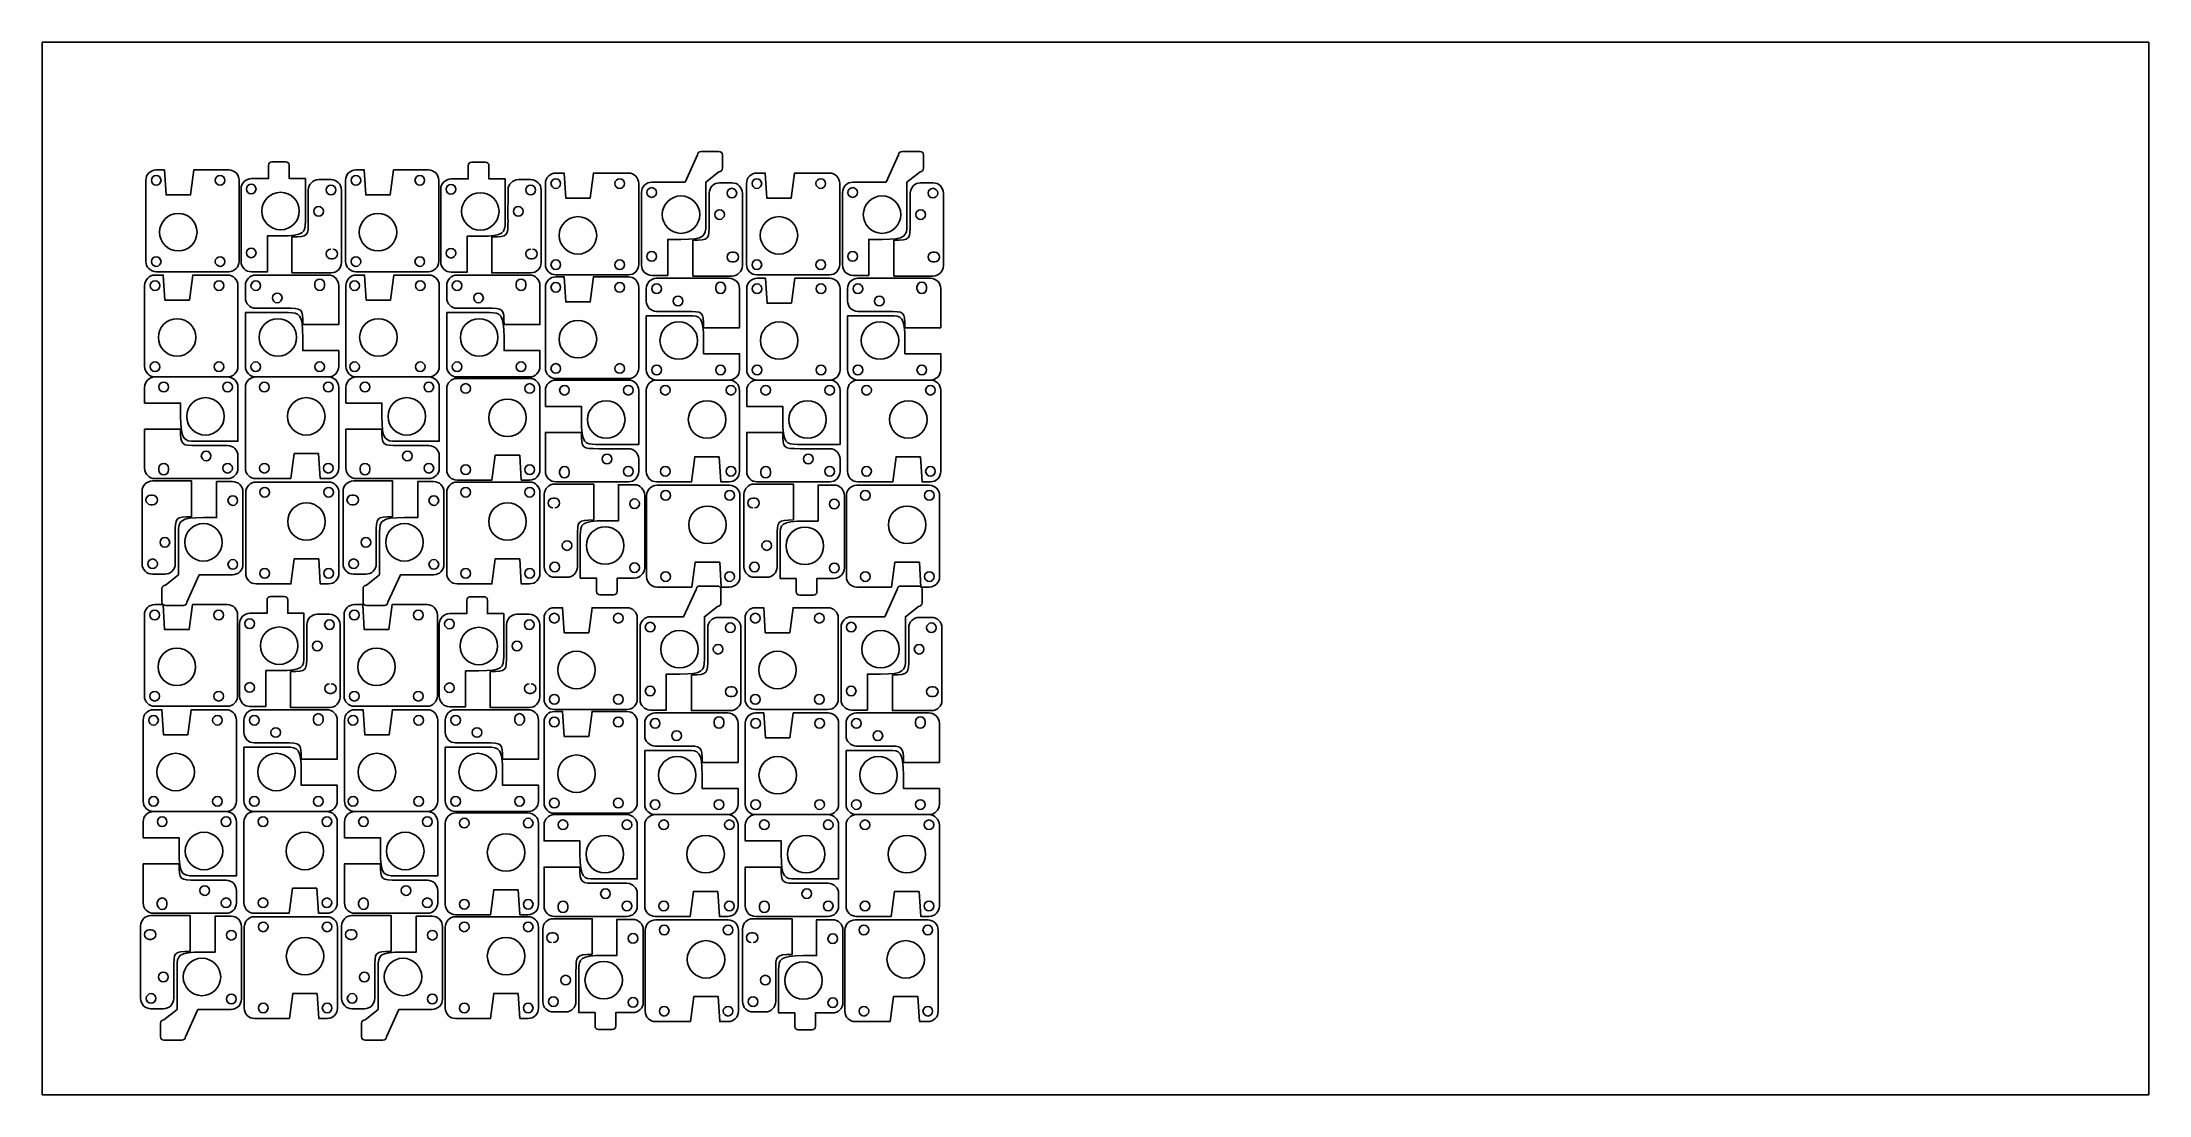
# Model space of a CAD drawing. Header units: millimetres. Extents: x 0 to 610, y -305 to 0.
import ezdxf

# ---------------------------------------------------------------- set-up
doc = ezdxf.new("R2010")
doc.units = ezdxf.units.MM
doc.layers.add('CUTS', color=1, linetype='Continuous', true_color=0xff0000)
doc.layers.add('laser bed referance', color=3, linetype='Continuous', lineweight=25, true_color=0x00ff00)

msp = doc.modelspace()

# ---------------------------------------------------------------- linework, layer by layer
at = {"layer": 'CUTS', "color": 1, "lineweight": 25, "true_color": 0xff0000}
for points in [[(65.5, -35.64), (65.5, -39.52), (60.56, -39.52)], [(70.5, -34.64), (66.5, -34.64)], [(71.49, -39.52), (71.5, -39.52), (71.5, -35.64)], [(123.29, -35.74), (123.29, -39.61), (118.35, -39.61)], [(128.29, -34.74), (124.29, -34.74)], [(129.28, -39.61), (129.29, -39.61), (129.29, -35.74)], [(189.65, -32.64), (186.05, -40.54), (176.43, -40.54)], [(195.85, -31.64), (190.65, -31.64)], [(196.85, -36.53), (196.85, -32.64), (196.85, -32.64)], [(247.82, -32.64), (244.22, -40.54), (234.6, -40.54)], [(254.02, -31.64), (248.82, -31.64)], [(255.02, -36.53), (255.02, -32.64), (255.02, -32.64)], [(30, -40), (30, -63.47)], [(35.87, -44.25), (35.4, -37), (33, -37)], [(54, -37), (43.9, -37), (42.94, -44.25), (35.87, -44.25), (35.87, -44.25)], [(57, -63.47), (57, -40)], [(57.56, -42.52), (57.56, -63.52)], [(76.18, -51.92), (76.18, -39.52), (71.49, -39.52), (71.49, -39.52)], [(83.61, -39.82), (80.02, -39.82)], [(87.79, -40), (87.79, -63.47)], [(93.65, -44.25), (93.19, -37), (90.79, -37)], [(111.78, -37), (101.69, -37), (100.73, -44.25), (93.65, -44.25), (93.65, -44.25)], [(114.78, -63.47), (114.78, -40)], [(115.35, -42.61), (115.35, -63.61)], [(133.97, -52.01), (133.97, -39.61), (129.28, -39.61), (129.28, -39.61)], [(141.4, -39.82), (137.81, -39.82)], [(145.64, -40.92), (145.64, -64.38)], [(151.51, -45.17), (151.04, -37.92), (148.64, -37.92)], [(169.64, -37.92), (159.54, -37.92), (158.58, -45.17), (151.51, -45.17), (151.51, -45.17)], [(172.64, -64.38), (172.64, -40.92)], [(192.05, -52.94), (192.05, -40.54), (195.85, -37.54)], [(199.62, -40.73), (196.03, -40.73)], [(203.81, -40.92), (203.81, -64.38)], [(209.68, -45.17), (209.21, -37.92), (206.81, -37.92)], [(227.81, -37.92), (217.71, -37.92), (216.75, -45.17), (209.68, -45.17), (209.68, -45.17)], [(230.8, -64.38), (230.8, -40.92)], [(250.22, -52.94), (250.22, -40.54), (254.02, -37.54)], [(257.79, -40.73), (254.2, -40.73)], [(77.02, -42.82), (77.02, -51.4), (77.02, -51.4)], [(86.61, -63.81), (86.61, -42.82)], [(134.81, -42.82), (134.8, -51.4), (134.81, -51.4)], [(144.4, -63.81), (144.4, -42.82)], [(173.43, -43.54), (173.43, -64.54)], [(193.03, -43.73), (193.02, -52.32), (193.02, -52.32)], [(202.62, -64.73), (202.62, -43.73)], [(231.6, -43.54), (231.6, -64.54)], [(251.2, -43.73), (251.19, -52.32), (251.19, -52.32)], [(260.79, -64.73), (260.79, -43.73)], [(60.56, -66.52), (65.17, -66.52), (65.17, -56.11), (69, -56.11)], [(72.3, -56.42), (72.3, -66.81), (83.61, -66.81)], [(118.35, -66.61), (122.96, -66.61), (122.96, -56.2), (126.78, -56.2)], [(130.09, -56.42), (130.09, -66.81), (141.4, -66.81)], [(176.43, -67.54), (181.04, -67.54), (181.04, -57.13), (184.86, -57.13)], [(188.31, -57.33), (188.31, -67.72), (199.62, -67.72)], [(200.1, -60.83), (199.59, -60.83)], [(234.6, -67.54), (239.21, -67.54), (239.21, -57.13), (243.03, -57.13)], [(246.48, -57.33), (246.48, -67.72), (257.79, -67.72)], [(258.27, -60.83), (257.76, -60.83)], [(33, -66.47), (54, -66.47)], [(83.57, -62.72), (84.08, -62.72), (84.08, -62.72)], [(90.79, -66.47), (111.78, -66.47)], [(141.36, -62.72), (141.87, -62.72), (141.87, -62.72)], [(199.58, -63.63), (200.09, -63.63), (200.09, -63.63)], [(257.75, -63.63), (258.26, -63.63), (258.26, -63.63)], [(29.66, -70.46), (29.66, -93.93)], [(35.53, -74.71), (35.06, -67.46), (32.66, -67.46)], [(53.66, -67.46), (43.56, -67.46), (42.6, -74.71), (35.53, -74.71), (35.53, -74.71)], [(56.65, -93.93), (56.65, -70.46)], [(58.82, -70.46), (58.82, -74.05)], [(82.82, -67.46), (61.82, -67.46)], [(75.42, -81.77), (85.82, -81.77), (85.82, -70.46)], [(78.92, -69.98), (78.92, -70.49)], [(81.72, -70.5), (81.72, -69.99), (81.72, -69.99)], [(87.9, -70.46), (87.9, -93.93)], [(93.77, -74.71), (93.3, -67.46), (90.9, -67.46)], [(111.9, -67.46), (101.81, -67.46), (100.84, -74.71), (93.77, -74.71), (93.77, -74.71)], [(114.9, -93.93), (114.9, -70.46)], [(117.07, -70.46), (117.07, -74.05)], [(141.06, -67.46), (120.07, -67.46)], [(133.66, -81.77), (144.06, -81.77), (144.06, -70.46)], [(137.16, -69.98), (137.16, -70.49)], [(139.96, -70.5), (139.96, -69.99), (139.96, -69.99)], [(145.64, -70.95), (145.64, -94.42)], [(148.64, -67.38), (169.64, -67.38)], [(151.51, -75.2), (151.04, -67.95), (148.64, -67.95)], [(169.64, -67.95), (159.54, -67.95), (158.58, -75.2), (151.51, -75.2), (151.51, -75.2)], [(172.64, -94.42), (172.64, -70.95)], [(174.8, -71.37), (174.8, -74.96)], [(198.8, -68.37), (177.8, -68.37)], [(191.4, -82.68), (201.8, -82.68), (201.8, -71.37)], [(194.9, -70.89), (194.9, -71.4)], [(197.7, -71.41), (197.7, -70.9), (197.7, -70.9)], [(203.88, -71.37), (203.88, -94.84)], [(206.81, -67.38), (227.81, -67.38)], [(209.29, -68.37), (206.88, -68.37)], [(227.88, -68.37), (217.79, -68.37)], [(230.88, -94.84), (230.88, -71.37)], [(233.05, -71.37), (233.05, -74.96)], [(257.04, -68.37), (236.05, -68.37)], [(249.65, -82.68), (260.04, -82.68), (260.04, -71.37)], [(253.14, -70.89), (253.14, -71.4)], [(255.94, -71.41), (255.94, -70.9), (255.94, -70.9)], [(58.82, -78.31), (58.82, -93.93)], [(71.22, -78.31), (58.82, -78.31), (58.82, -78.31)], [(61.82, -77.05), (70.41, -77.05), (70.41, -77.05)], [(117.07, -78.31), (117.07, -93.93)], [(129.47, -78.31), (117.07, -78.31), (117.07, -78.31)], [(120.07, -77.05), (128.65, -77.05), (128.65, -77.05)], [(174.8, -79.22), (174.8, -94.84)], [(187.2, -79.22), (174.8, -79.22), (174.8, -79.22)], [(177.8, -77.96), (186.39, -77.97), (186.39, -77.97)], [(216.82, -75.62), (209.75, -75.62), (209.75, -75.62)], [(233.05, -79.22), (233.05, -94.84)], [(245.45, -79.22), (233.05, -79.22), (233.05, -79.22)], [(236.05, -77.96), (244.63, -77.97), (244.63, -77.97)], [(85.82, -93.93), (85.82, -89.32), (75.41, -89.32), (75.41, -85.5)], [(144.06, -93.93), (144.06, -89.32), (133.65, -89.32), (133.65, -85.5)], [(201.8, -94.84), (201.8, -90.23), (191.39, -90.23), (191.39, -86.41)], [(260.04, -94.84), (260.04, -90.23), (249.64, -90.23), (249.64, -86.41)], [(53.65, -96.93), (32.66, -96.93)], [(32.66, -96.93), (53.66, -96.93)], [(82.82, -96.93), (61.82, -96.93)], [(61.82, -96.93), (82.82, -96.93)], [(111.9, -96.93), (90.9, -96.93)], [(90.9, -96.93), (111.9, -96.93)], [(120.07, -96.93), (141.06, -96.93)], [(141.06, -97.35), (120.07, -97.35)], [(148.64, -97.42), (169.64, -97.42)], [(29.66, -99.93), (29.66, -104.53), (40.07, -104.53), (40.07, -108.36)], [(56.65, -115.55), (56.65, -99.93)], [(58.82, -99.93), (58.82, -123.39)], [(85.82, -123.39), (85.82, -99.93)], [(87.9, -99.93), (87.9, -104.53), (98.31, -104.53), (98.31, -108.36)], [(114.9, -115.55), (114.9, -99.93)], [(117.07, -100.35), (117.07, -123.82)], [(144.06, -123.82), (144.06, -100.35)], [(145.64, -100.84), (145.64, -105.45), (156.05, -105.45), (156.05, -109.27)], [(169.64, -97.84), (148.64, -97.84)], [(172.64, -116.46), (172.64, -100.84)], [(174.8, -100.84), (174.8, -124.31)], [(198.8, -97.84), (177.8, -97.84)], [(177.8, -97.84), (198.8, -97.84)], [(201.8, -124.31), (201.8, -100.84)], [(203.88, -100.84), (203.88, -105.45), (214.29, -105.45), (214.29, -109.27)], [(227.88, -97.84), (206.88, -97.84)], [(206.88, -97.84), (227.88, -97.84)], [(230.88, -116.46), (230.88, -100.84)], [(233.05, -100.84), (233.05, -124.31)], [(257.04, -97.84), (236.05, -97.84)], [(236.05, -97.84), (257.04, -97.84)], [(260.04, -124.31), (260.04, -100.84)], [(40.06, -112.08), (29.66, -112.08), (29.66, -123.39)], [(44.26, -115.55), (56.65, -115.55), (56.65, -115.55)], [(98.3, -112.08), (87.9, -112.08), (87.9, -123.39)], [(102.5, -115.55), (114.9, -115.55), (114.9, -115.55)], [(156.04, -113), (145.64, -113), (145.64, -124.31)], [(214.28, -113), (203.88, -113), (203.88, -124.31)], [(53.65, -116.8), (45.07, -116.8), (45.07, -116.8)], [(56.65, -123.39), (56.65, -119.8)], [(72.88, -119.14), (79.95, -119.14), (79.95, -119.14)], [(111.9, -116.8), (103.31, -116.8), (103.31, -116.8)], [(114.9, -123.39), (114.9, -119.8)], [(120.07, -126.82), (130.16, -126.82), (131.12, -119.57), (138.2, -119.57), (138.2, -119.57)], [(138.2, -119.57), (138.66, -126.82), (141.06, -126.82)], [(160.24, -116.46), (172.64, -116.46), (172.64, -116.46)], [(169.64, -117.72), (161.05, -117.71), (161.05, -117.71)], [(172.64, -124.31), (172.64, -120.72)], [(177.8, -127.31), (187.9, -127.31), (188.86, -120.06), (195.93, -120.06), (195.93, -120.06)], [(195.93, -120.06), (196.4, -127.31), (198.8, -127.31)], [(218.48, -116.46), (230.88, -116.46), (230.88, -116.46)], [(227.88, -117.72), (219.29, -117.71), (219.29, -117.71)], [(230.88, -124.31), (230.88, -120.72)], [(236.05, -127.31), (246.14, -127.31), (247.1, -120.06), (254.18, -120.06), (254.18, -120.06)], [(254.18, -120.06), (254.64, -127.31), (257.04, -127.31)], [(43.23, -137.44), (43.23, -127.04), (31.92, -127.04)], [(32.66, -126.39), (53.65, -126.39)], [(33.76, -123.36), (33.76, -123.86), (33.76, -123.86)], [(36.56, -123.87), (36.56, -123.36)], [(55.1, -127.23), (50.5, -127.23), (50.5, -137.64), (46.67, -137.64)], [(61.82, -126.39), (71.92, -126.39)], [(82.89, -127.39), (61.9, -127.39)], [(80.42, -126.39), (82.82, -126.39)], [(101.4, -137.44), (101.4, -127.04), (90.09, -127.04)], [(90.9, -126.39), (111.9, -126.39)], [(92, -123.36), (92, -123.86), (92, -123.86)], [(94.8, -123.87), (94.8, -123.36)], [(113.27, -127.23), (108.67, -127.23), (108.67, -137.64), (104.84, -137.64)], [(141.06, -127.39), (120.07, -127.39)], [(159.62, -138.35), (159.62, -127.95), (148.31, -127.95)], [(148.64, -127.31), (169.64, -127.31)], [(149.74, -124.27), (149.74, -124.78), (149.74, -124.78)], [(152.54, -124.79), (152.54, -124.28)], [(217.4, -138.35), (217.4, -127.95), (206.09, -127.95)], [(206.88, -127.31), (227.88, -127.31)], [(207.98, -124.27), (207.98, -124.78), (207.98, -124.78)], [(210.78, -124.79), (210.78, -124.28)], [(28.92, -130.04), (28.92, -151.04)], [(31.44, -133.94), (31.95, -133.94)], [(31.96, -131.14), (31.45, -131.14), (31.45, -131.14)], [(58.1, -151.22), (58.1, -130.23)], [(58.9, -130.38), (58.9, -153.85)], [(85.89, -153.85), (85.89, -130.38)], [(87.09, -130.04), (87.09, -151.04)], [(89.61, -133.94), (90.12, -133.94)], [(90.13, -131.14), (89.62, -131.14), (89.62, -131.14)], [(116.27, -151.22), (116.27, -130.23)], [(117.07, -130.38), (117.07, -153.85)], [(144.06, -153.85), (144.06, -130.38)], [(145.31, -130.95), (145.31, -151.95)], [(148.34, -132.05), (147.83, -132.05), (147.83, -132.05)], [(171.35, -128.16), (166.75, -128.16), (166.75, -138.57), (162.92, -138.57)], [(174.35, -152.16), (174.35, -131.16)], [(174.92, -131.3), (174.92, -154.77)], [(198.92, -128.3), (177.92, -128.3)], [(201.92, -154.77), (201.92, -131.3)], [(203.09, -130.95), (203.09, -151.95)], [(206.13, -132.05), (205.62, -132.05), (205.62, -132.05)], [(229.14, -128.25), (224.53, -128.25), (224.53, -138.66), (220.71, -138.66)], [(232.14, -152.25), (232.14, -131.25)], [(232.71, -131.3), (232.71, -154.77)], [(256.7, -128.3), (235.71, -128.3)], [(259.7, -154.77), (259.7, -131.3)], [(39.48, -141.82), (39.48, -154.23), (35.68, -157.23)], [(38.51, -151.04), (38.51, -142.45), (38.51, -142.45)], [(97.65, -141.82), (97.65, -154.23), (93.85, -157.23)], [(96.68, -151.04), (96.68, -142.45), (96.68, -142.45)], [(154.89, -151.95), (154.9, -143.36), (154.9, -143.36)], [(155.73, -142.76), (155.73, -155.16), (160.42, -155.16), (160.42, -155.15)], [(212.68, -151.95), (212.68, -143.36), (212.68, -143.36)], [(213.52, -142.85), (213.52, -155.25), (218.21, -155.25), (218.21, -155.25)], [(61.9, -156.85), (71.99, -156.85), (72.95, -149.6), (80.02, -149.6), (80.02, -149.6)], [(80.02, -149.6), (80.49, -156.85), (82.89, -156.85)], [(120.07, -156.85), (130.16, -156.85), (131.12, -149.6), (138.2, -149.6), (138.2, -149.6)], [(138.2, -149.6), (138.66, -156.85), (141.06, -156.85)], [(177.92, -157.77), (188.01, -157.77), (188.98, -150.52), (196.05, -150.52), (196.05, -150.52)], [(196.05, -150.52), (196.51, -157.77), (198.92, -157.77)], [(235.71, -157.77), (245.8, -157.77), (246.76, -150.52), (253.83, -150.52), (253.83, -150.52)], [(253.83, -150.52), (254.3, -157.77), (256.7, -157.77)], [(31.92, -154.04), (35.51, -154.04)], [(34.68, -158.24), (34.68, -162.12), (34.68, -162.12)], [(41.88, -162.12), (45.48, -154.22), (55.1, -154.22)], [(90.09, -154.04), (93.68, -154.04)], [(92.85, -158.24), (92.85, -162.12), (92.85, -162.12)], [(100.05, -162.12), (103.65, -154.22), (113.27, -154.22)], [(148.31, -154.95), (151.89, -154.95)], [(160.42, -155.15), (160.41, -155.16), (160.41, -159.03)], [(166.41, -159.03), (166.41, -155.16), (171.35, -155.16)], [(189.23, -158.48), (185.63, -166.38), (176.01, -166.38)], [(195.43, -157.48), (190.23, -157.48)], [(196.43, -162.36), (196.43, -158.48), (196.43, -158.48)], [(206.09, -154.95), (209.68, -154.95)], [(218.21, -155.25), (218.2, -155.25), (218.2, -159.12)], [(224.2, -159.12), (224.2, -155.25), (229.14, -155.25)], [(247.4, -158.48), (243.8, -166.38), (234.18, -166.38)], [(253.6, -157.48), (248.4, -157.48)], [(254.6, -162.36), (254.6, -158.48), (254.6, -158.48)], [(35.45, -170.08), (34.98, -162.83), (32.58, -162.83)], [(53.57, -162.83), (43.48, -162.83), (42.52, -170.08), (35.45, -170.08), (35.45, -170.08)], [(35.68, -163.12), (40.88, -163.12)], [(65.08, -161.48), (65.08, -165.35), (60.14, -165.35)], [(70.08, -160.48), (66.08, -160.48)], [(71.07, -165.35), (71.08, -165.35), (71.08, -161.48)], [(93.23, -170.08), (92.76, -162.83), (90.36, -162.83)], [(111.36, -162.83), (101.27, -162.83), (100.3, -170.08), (93.23, -170.08), (93.23, -170.08)], [(93.85, -163.12), (99.05, -163.12)], [(122.87, -161.57), (122.87, -165.45), (117.93, -165.45)], [(127.87, -160.57), (123.87, -160.57)], [(128.86, -165.45), (128.87, -165.45), (128.87, -161.57)], [(151.08, -171), (150.62, -163.75), (148.22, -163.75)], [(169.21, -163.75), (159.12, -163.75), (158.16, -171), (151.08, -171), (151.08, -171)], [(161.41, -160.03), (165.41, -160.03)], [(191.63, -178.78), (191.63, -166.37), (195.43, -163.37)], [(209.25, -171), (208.79, -163.75), (206.39, -163.75)], [(227.38, -163.75), (217.29, -163.75), (216.33, -171), (209.25, -171), (209.25, -171)], [(219.2, -160.12), (223.2, -160.12)], [(249.8, -178.78), (249.8, -166.37), (253.6, -163.37)], [(29.58, -165.83), (29.58, -189.3)], [(56.57, -189.3), (56.57, -165.83)], [(57.14, -168.35), (57.14, -189.35)], [(75.76, -177.75), (75.76, -165.35), (71.07, -165.35), (71.07, -165.35)], [(76.6, -168.65), (76.6, -177.24), (76.6, -177.24)], [(83.19, -165.65), (79.6, -165.65)], [(86.19, -189.65), (86.19, -168.65)], [(87.36, -165.83), (87.36, -189.3)], [(114.36, -189.3), (114.36, -165.83)], [(114.93, -168.45), (114.93, -189.44)], [(133.55, -177.85), (133.55, -165.45), (128.86, -165.45), (128.86, -165.45)], [(134.39, -168.65), (134.38, -177.24), (134.38, -177.24)], [(140.97, -165.65), (137.38, -165.65)], [(143.97, -189.65), (143.97, -168.65)], [(145.22, -166.75), (145.22, -190.22)], [(172.21, -190.22), (172.21, -166.75)], [(173.01, -169.38), (173.01, -190.37)], [(192.6, -169.56), (192.6, -178.15), (192.6, -178.15)], [(199.19, -166.56), (195.6, -166.56)], [(202.19, -190.56), (202.19, -169.56)], [(203.39, -166.75), (203.39, -190.22)], [(230.38, -190.22), (230.38, -166.75)], [(231.18, -169.38), (231.18, -190.37)], [(250.77, -169.56), (250.77, -178.15), (250.77, -178.15)], [(257.36, -166.56), (253.77, -166.56)], [(260.36, -190.56), (260.36, -169.56)], [(60.14, -192.35), (64.75, -192.35), (64.75, -181.94), (68.57, -181.94)], [(71.88, -182.25), (71.88, -192.65), (83.19, -192.65)], [(117.93, -192.44), (122.53, -192.44), (122.53, -182.03), (126.36, -182.03)], [(129.66, -182.25), (129.66, -192.65), (140.97, -192.65)], [(83.15, -188.55), (83.66, -188.55), (83.66, -188.55)], [(140.94, -188.55), (141.45, -188.55), (141.45, -188.55)], [(176.01, -193.37), (180.61, -193.37), (180.61, -182.97), (184.44, -182.97)], [(187.88, -183.16), (187.88, -193.56), (199.19, -193.56)], [(199.67, -186.66), (199.16, -186.66)], [(234.18, -193.37), (238.78, -193.37), (238.78, -182.97), (242.61, -182.97)], [(246.05, -183.16), (246.05, -193.56), (257.36, -193.56)], [(257.84, -186.66), (257.33, -186.66)], [(35.1, -200.54), (34.64, -193.29), (32.23, -193.29)], [(32.58, -192.3), (53.57, -192.3)], [(53.23, -193.29), (43.14, -193.29), (42.17, -200.54), (35.1, -200.54), (35.1, -200.54)], [(82.4, -193.29), (61.4, -193.29)], [(90.36, -192.3), (111.36, -192.3)], [(93.35, -200.54), (92.88, -193.29), (90.48, -193.29)], [(111.48, -193.29), (101.38, -193.29), (100.42, -200.54), (93.35, -200.54), (93.35, -200.54)], [(140.64, -193.29), (119.64, -193.29)], [(148.22, -193.22), (169.21, -193.22)], [(151.08, -201.03), (150.62, -193.79), (148.22, -193.79)], [(169.21, -193.79), (159.12, -193.79), (158.16, -201.03), (151.08, -201.03), (151.08, -201.03)], [(198.38, -194.21), (177.38, -194.21)], [(199.15, -189.46), (199.66, -189.46), (199.66, -189.46)], [(206.39, -193.22), (227.38, -193.22)], [(208.86, -194.21), (206.46, -194.21)], [(227.46, -194.21), (217.36, -194.21)], [(256.62, -194.21), (235.63, -194.21)], [(257.32, -189.46), (257.83, -189.46), (257.83, -189.46)], [(29.24, -196.3), (29.24, -219.76)], [(56.23, -219.76), (56.23, -196.3)], [(58.4, -196.3), (58.4, -199.89)], [(75, -207.6), (85.4, -207.6), (85.4, -196.3)], [(78.5, -195.81), (78.5, -196.32)], [(81.3, -196.33), (81.3, -195.82), (81.3, -195.82)], [(87.48, -196.3), (87.48, -219.76)], [(114.48, -219.76), (114.48, -196.3)], [(116.64, -196.3), (116.64, -199.89)], [(133.24, -207.6), (143.64, -207.6), (143.64, -196.3)], [(136.74, -195.81), (136.74, -196.32)], [(139.54, -196.33), (139.54, -195.82), (139.54, -195.82)], [(145.22, -196.78), (145.22, -220.25)], [(172.21, -220.25), (172.21, -196.78)], [(174.38, -197.21), (174.38, -200.8)], [(190.98, -208.52), (201.37, -208.52), (201.37, -197.21)], [(194.48, -196.73), (194.48, -197.24)], [(197.28, -197.25), (197.28, -196.74), (197.28, -196.74)], [(203.46, -197.21), (203.46, -220.67)], [(230.46, -220.67), (230.46, -197.21)], [(232.63, -197.21), (232.63, -200.8)], [(249.22, -208.52), (259.62, -208.52), (259.62, -197.21)], [(252.72, -196.73), (252.72, -197.24)], [(255.52, -197.25), (255.52, -196.74), (255.52, -196.74)], [(58.4, -204.14), (58.4, -219.76)], [(70.8, -204.14), (58.4, -204.14), (58.4, -204.14)], [(61.4, -202.88), (69.99, -202.89), (69.99, -202.89)], [(116.64, -204.14), (116.64, -219.76)], [(129.04, -204.14), (116.64, -204.14), (116.64, -204.14)], [(119.64, -202.88), (128.23, -202.89), (128.23, -202.89)], [(174.38, -205.05), (174.38, -220.67)], [(186.78, -205.05), (174.38, -205.05), (174.38, -205.05)], [(177.38, -203.8), (185.97, -203.8), (185.97, -203.8)], [(216.4, -201.46), (209.33, -201.46), (209.33, -201.46)], [(232.63, -205.05), (232.63, -220.67)], [(245.02, -205.05), (232.63, -205.05), (232.63, -205.05)], [(235.62, -203.8), (244.21, -203.8), (244.21, -203.8)], [(85.4, -219.76), (85.4, -215.15), (74.99, -215.15), (74.99, -211.33)], [(143.64, -219.76), (143.64, -215.15), (133.23, -215.15), (133.23, -211.33)], [(201.37, -220.67), (201.37, -216.07), (190.97, -216.07), (190.97, -212.24)], [(259.62, -220.67), (259.62, -216.07), (249.21, -216.07), (249.21, -212.24)], [(53.23, -222.76), (32.23, -222.76)], [(32.23, -222.76), (53.23, -222.76)], [(82.39, -222.76), (61.4, -222.76)], [(61.4, -222.76), (82.4, -222.76)], [(111.48, -222.76), (90.48, -222.76)], [(90.48, -222.76), (111.48, -222.76)], [(119.64, -222.76), (140.64, -222.76)], [(140.64, -223.18), (119.64, -223.18)], [(148.22, -223.25), (169.21, -223.25)], [(169.21, -223.67), (148.22, -223.67)], [(198.38, -223.67), (177.38, -223.67)], [(177.38, -223.67), (198.38, -223.67)], [(227.46, -223.67), (206.46, -223.67)], [(206.46, -223.67), (227.46, -223.67)], [(256.62, -223.67), (235.62, -223.67)], [(235.63, -223.67), (256.62, -223.67)], [(29.24, -225.76), (29.24, -230.37), (39.64, -230.37), (39.64, -234.19)], [(56.23, -241.38), (56.23, -225.76)], [(58.4, -225.76), (58.4, -249.23)], [(85.39, -249.23), (85.39, -225.76)], [(87.48, -225.76), (87.48, -230.37), (97.89, -230.37), (97.89, -234.19)], [(114.48, -241.38), (114.48, -225.76)], [(116.64, -226.18), (116.64, -249.65)], [(143.64, -249.65), (143.64, -226.18)], [(145.22, -226.67), (145.22, -231.28), (155.62, -231.28), (155.62, -235.1)], [(172.21, -242.29), (172.21, -226.67)], [(174.38, -226.67), (174.38, -250.14)], [(201.38, -250.14), (201.38, -226.67)], [(203.46, -226.67), (203.46, -231.28), (213.87, -231.28), (213.87, -235.1)], [(230.46, -242.29), (230.46, -226.67)], [(232.62, -226.67), (232.62, -250.14)], [(259.62, -250.14), (259.62, -226.67)], [(39.63, -237.92), (29.24, -237.92), (29.24, -249.23)], [(43.83, -241.38), (56.23, -241.38), (56.23, -241.38)], [(53.23, -242.64), (44.64, -242.63), (44.64, -242.64)], [(97.88, -237.92), (87.48, -237.92), (87.48, -249.23)], [(102.08, -241.38), (114.48, -241.38), (114.48, -241.38)], [(111.48, -242.64), (102.89, -242.63), (102.89, -242.64)], [(155.61, -238.83), (145.22, -238.83), (145.22, -250.14)], [(159.81, -242.29), (172.21, -242.29), (172.21, -242.29)], [(169.21, -243.55), (160.63, -243.55), (160.63, -243.55)], [(213.86, -238.83), (203.46, -238.83), (203.46, -250.14)], [(218.06, -242.29), (230.46, -242.29), (230.46, -242.29)], [(227.46, -243.55), (218.87, -243.55), (218.87, -243.55)], [(33.33, -249.19), (33.33, -249.7), (33.33, -249.7)], [(36.13, -249.71), (36.13, -249.2)], [(56.23, -249.23), (56.23, -245.64)], [(72.46, -244.98), (79.53, -244.98), (79.53, -244.98)], [(91.58, -249.19), (91.58, -249.7), (91.58, -249.7)], [(94.38, -249.71), (94.38, -249.2)], [(114.48, -249.23), (114.48, -245.64)], [(119.64, -252.65), (129.74, -252.65), (130.7, -245.4), (137.77, -245.4), (137.77, -245.4)], [(137.77, -245.4), (138.24, -252.65), (140.64, -252.65)], [(172.21, -250.14), (172.21, -246.55)], [(177.38, -253.14), (187.47, -253.14), (188.44, -245.89), (195.51, -245.89), (195.51, -245.89)], [(195.51, -245.89), (195.97, -253.14), (198.38, -253.14)], [(230.46, -250.14), (230.46, -246.55)], [(235.62, -253.14), (245.72, -253.14), (246.68, -245.89), (253.75, -245.89), (253.75, -245.89)], [(253.75, -245.89), (254.22, -253.14), (256.62, -253.14)], [(28.49, -255.87), (28.49, -276.87)], [(42.8, -263.27), (42.8, -252.88), (31.49, -252.88)], [(32.23, -252.23), (53.23, -252.23)], [(54.68, -253.06), (50.07, -253.06), (50.07, -263.47), (46.25, -263.47)], [(61.4, -252.23), (71.49, -252.23)], [(82.47, -253.22), (61.47, -253.22)], [(79.99, -252.23), (82.39, -252.23)], [(86.66, -255.87), (86.66, -276.87)], [(100.97, -263.27), (100.97, -252.88), (89.66, -252.88)], [(90.48, -252.23), (111.48, -252.23)], [(112.85, -253.06), (108.24, -253.06), (108.24, -263.47), (104.42, -263.47)], [(140.64, -253.22), (119.64, -253.22)], [(159.19, -264.18), (159.19, -253.79), (147.88, -253.79)], [(148.22, -253.14), (169.21, -253.14)], [(149.32, -250.1), (149.32, -250.61), (149.32, -250.61)], [(152.11, -250.62), (152.11, -250.11)], [(170.93, -253.99), (166.32, -253.99), (166.32, -264.4), (162.5, -264.4)], [(198.49, -254.13), (177.5, -254.13)], [(216.98, -264.18), (216.98, -253.79), (205.67, -253.79)], [(206.46, -253.14), (227.46, -253.14)], [(207.56, -250.1), (207.56, -250.61), (207.56, -250.61)], [(210.36, -250.62), (210.36, -250.11)], [(228.72, -254.09), (224.11, -254.09), (224.11, -264.49), (220.28, -264.49)], [(256.28, -254.13), (235.28, -254.13)], [(31.01, -259.77), (31.52, -259.77)], [(31.53, -256.97), (31.02, -256.97), (31.02, -256.97)], [(57.68, -277.06), (57.68, -256.06)], [(58.47, -256.22), (58.47, -279.68)], [(85.47, -279.68), (85.47, -256.22)], [(89.18, -259.77), (89.69, -259.77)], [(89.7, -256.97), (89.19, -256.97), (89.19, -256.97)], [(115.85, -277.06), (115.85, -256.06)], [(116.64, -256.22), (116.64, -279.68)], [(143.64, -279.68), (143.64, -256.22)], [(144.88, -256.79), (144.88, -277.78)], [(147.92, -257.89), (147.41, -257.89), (147.41, -257.89)], [(173.93, -277.99), (173.93, -256.99)], [(174.5, -257.13), (174.5, -280.6)], [(201.49, -280.6), (201.49, -257.13)], [(202.67, -256.79), (202.67, -277.78)], [(205.71, -257.89), (205.2, -257.89), (205.2, -257.89)], [(231.72, -278.08), (231.72, -257.08)], [(232.28, -257.13), (232.28, -280.6)], [(259.28, -280.6), (259.28, -257.13)], [(39.06, -267.66), (39.06, -280.06), (35.26, -283.06)], [(97.23, -267.66), (97.23, -280.06), (93.43, -283.06)], [(38.08, -276.87), (38.09, -268.29), (38.09, -268.29)], [(96.25, -276.87), (96.26, -268.29), (96.26, -268.29)], [(154.47, -277.78), (154.47, -269.2), (154.47, -269.2)], [(155.31, -268.59), (155.31, -280.99), (160, -280.99), (160, -280.99)], [(212.26, -277.78), (212.26, -269.2), (212.26, -269.2)], [(213.1, -268.68), (213.1, -281.08), (217.79, -281.08), (217.79, -281.08)], [(31.49, -279.87), (35.08, -279.87)], [(41.46, -287.96), (45.06, -280.06), (54.68, -280.06)], [(61.47, -282.68), (71.57, -282.68), (72.53, -275.44), (79.6, -275.44), (79.6, -275.44)], [(79.6, -275.44), (80.07, -282.68), (82.47, -282.68)], [(89.66, -279.87), (93.25, -279.87)], [(99.63, -287.96), (103.23, -280.06), (112.85, -280.06)], [(119.64, -282.68), (129.74, -282.68), (130.7, -275.44), (137.77, -275.44), (137.77, -275.44)], [(137.77, -275.44), (138.24, -282.68), (140.64, -282.68)], [(177.5, -283.6), (187.59, -283.6), (188.55, -276.35), (195.63, -276.35), (195.63, -276.35)], [(195.63, -276.35), (196.09, -283.6), (198.49, -283.6)], [(235.28, -283.6), (245.38, -283.6), (246.34, -276.35), (253.41, -276.35), (253.41, -276.35)], [(253.41, -276.35), (253.88, -283.6), (256.28, -283.6)], [(34.26, -284.07), (34.26, -287.96), (34.26, -287.96)], [(92.43, -284.07), (92.43, -287.96), (92.43, -287.96)], [(147.88, -280.78), (151.47, -280.78)], [(160, -280.99), (159.99, -280.99), (159.99, -284.86)], [(160.99, -285.86), (164.99, -285.86)], [(165.99, -284.86), (165.99, -280.99), (170.93, -280.99)], [(205.67, -280.78), (209.26, -280.78)], [(217.79, -281.08), (217.77, -281.08), (217.77, -284.96)], [(218.77, -285.96), (222.77, -285.96)], [(223.77, -284.96), (223.77, -281.08), (228.72, -281.08)], [(35.26, -288.96), (40.46, -288.96)], [(93.43, -288.96), (98.63, -288.96)]]:
    msp.add_lwpolyline(points, dxfattribs=at)
for points in [[(66.5, -34.64), (65.95, -34.64), (65.5, -35.09), (65.5, -35.64)], [(71.5, -35.64), (71.5, -35.09), (71.06, -34.64), (70.5, -34.64)], [(124.29, -34.74), (123.74, -34.74), (123.29, -35.18), (123.29, -35.74)], [(129.29, -35.74), (129.29, -35.18), (128.84, -34.74), (128.29, -34.74)], [(190.65, -31.64), (190.1, -31.64), (189.65, -32.09), (189.65, -32.64)], [(196.85, -32.64), (196.85, -32.09), (196.4, -31.64), (195.85, -31.64)], [(195.85, -37.54), (196.4, -37.54), (196.85, -37.08), (196.85, -36.53)], [(248.82, -31.64), (248.27, -31.64), (247.82, -32.09), (247.82, -32.64)], [(255.02, -32.64), (255.02, -32.09), (254.57, -31.64), (254.02, -31.64)], [(254.02, -37.54), (254.57, -37.54), (255.02, -37.08), (255.02, -36.53)], [(33, -37), (31.34, -37), (30, -38.34), (30, -40)], [(33, -38.63), (32.23, -38.63), (31.6, -39.26), (31.6, -40.03)], [(31.6, -40.03), (31.6, -40.8), (32.22, -41.43), (32.99, -41.43)], [(32.99, -41.43), (33.77, -41.44), (34.4, -40.81), (34.4, -40.04)], [(34.4, -40.04), (34.4, -39.27), (33.78, -38.64), (33, -38.63)], [(50.1, -40.03), (50.09, -40.8), (50.72, -41.43), (51.49, -41.43)], [(51.5, -38.63), (50.73, -38.63), (50.1, -39.26), (50.1, -40.03)], [(51.49, -41.43), (52.26, -41.44), (52.89, -40.81), (52.9, -40.04)], [(52.9, -40.04), (52.9, -39.27), (52.27, -38.64), (51.5, -38.63)], [(57, -40), (57, -38.34), (55.65, -37), (54, -37)], [(60.56, -39.52), (58.91, -39.52), (57.56, -40.86), (57.56, -42.52)], [(59.1, -42.51), (59.09, -43.29), (59.72, -43.92), (60.49, -43.92)], [(60.5, -41.12), (59.73, -41.12), (59.1, -41.74), (59.1, -42.51)], [(60.49, -43.92), (61.26, -43.92), (61.89, -43.3), (61.89, -42.52)], [(61.89, -42.52), (61.9, -41.75), (61.27, -41.12), (60.5, -41.12)], [(80.02, -39.82), (78.37, -39.82), (77.02, -41.16), (77.02, -42.82)], [(83.58, -41.42), (82.81, -41.41), (82.18, -42.04), (82.18, -42.81)], [(84.98, -42.82), (84.98, -42.05), (84.35, -41.42), (83.58, -41.42)], [(86.61, -42.82), (86.61, -41.16), (85.27, -39.82), (83.61, -39.82)], [(90.79, -37), (89.13, -37), (87.79, -38.34), (87.79, -40)], [(89.39, -40.03), (89.38, -40.8), (90.01, -41.43), (90.78, -41.43)], [(90.79, -38.63), (90.02, -38.63), (89.39, -39.26), (89.39, -40.03)], [(90.78, -41.43), (91.55, -41.44), (92.18, -40.81), (92.19, -40.04)], [(92.19, -40.04), (92.19, -39.27), (91.56, -38.64), (90.79, -38.63)], [(109.29, -38.63), (108.51, -38.63), (107.89, -39.26), (107.88, -40.03)], [(107.88, -40.03), (107.88, -40.8), (108.51, -41.43), (109.28, -41.43)], [(109.28, -41.43), (110.05, -41.44), (110.68, -40.81), (110.68, -40.04)], [(110.68, -40.04), (110.69, -39.27), (110.06, -38.64), (109.29, -38.63)], [(114.78, -40), (114.78, -38.34), (113.44, -37), (111.78, -37)], [(118.35, -39.61), (116.69, -39.61), (115.35, -40.96), (115.35, -42.61)], [(118.29, -41.21), (117.51, -41.21), (116.88, -41.83), (116.88, -42.61)], [(116.88, -42.61), (116.88, -43.38), (117.5, -44.01), (118.28, -44.01)], [(118.28, -44.01), (119.05, -44.01), (119.68, -43.39), (119.68, -42.62)], [(119.68, -42.62), (119.68, -41.84), (119.06, -41.21), (118.29, -41.21)], [(137.81, -39.82), (136.15, -39.82), (134.81, -41.16), (134.81, -42.82)], [(141.37, -41.42), (140.59, -41.41), (139.97, -42.04), (139.96, -42.81)], [(142.76, -42.82), (142.77, -42.05), (142.14, -41.42), (141.37, -41.42)], [(144.4, -42.82), (144.4, -41.16), (143.05, -39.82), (141.4, -39.82)], [(148.64, -37.92), (146.98, -37.92), (145.64, -39.26), (145.64, -40.92)], [(148.64, -39.55), (147.87, -39.55), (147.24, -40.17), (147.24, -40.95)], [(147.24, -40.95), (147.24, -41.72), (147.86, -42.35), (148.63, -42.35)], [(148.63, -42.35), (149.41, -42.35), (150.04, -41.73), (150.04, -40.96)], [(150.04, -40.96), (150.04, -40.18), (149.42, -39.55), (148.64, -39.55)], [(165.74, -40.95), (165.73, -41.72), (166.36, -42.35), (167.13, -42.35)], [(167.14, -39.55), (166.37, -39.55), (165.74, -40.17), (165.74, -40.95)], [(167.13, -42.35), (167.9, -42.35), (168.53, -41.73), (168.54, -40.96)], [(168.54, -40.96), (168.54, -40.18), (167.91, -39.55), (167.14, -39.55)], [(172.64, -40.92), (172.64, -39.26), (171.29, -37.92), (169.64, -37.92)], [(176.43, -40.54), (174.77, -40.54), (173.43, -41.89), (173.43, -43.54)], [(176.37, -42.14), (175.59, -42.14), (174.96, -42.77), (174.96, -43.54)], [(177.76, -43.55), (177.76, -42.78), (177.14, -42.15), (176.37, -42.14)], [(196.03, -40.73), (194.37, -40.73), (193.03, -42.07), (193.03, -43.73)], [(199.58, -42.33), (198.81, -42.33), (198.18, -42.95), (198.18, -43.72)], [(200.98, -43.73), (200.98, -42.96), (200.36, -42.33), (199.58, -42.33)], [(202.62, -43.73), (202.62, -42.07), (201.27, -40.73), (199.62, -40.73)], [(206.81, -37.92), (205.15, -37.92), (203.81, -39.26), (203.81, -40.92)], [(206.81, -39.55), (206.04, -39.55), (205.41, -40.17), (205.41, -40.95)], [(205.41, -40.95), (205.41, -41.72), (206.03, -42.35), (206.8, -42.35)], [(206.8, -42.35), (207.58, -42.35), (208.21, -41.73), (208.21, -40.96)], [(208.21, -40.96), (208.21, -40.18), (207.59, -39.55), (206.81, -39.55)], [(223.91, -40.95), (223.9, -41.72), (224.53, -42.35), (225.3, -42.35)], [(225.31, -39.55), (224.54, -39.55), (223.91, -40.17), (223.91, -40.95)], [(225.3, -42.35), (226.07, -42.35), (226.7, -41.73), (226.71, -40.96)], [(226.71, -40.96), (226.71, -40.18), (226.08, -39.55), (225.31, -39.55)], [(230.8, -40.92), (230.8, -39.26), (229.46, -37.92), (227.81, -37.92)], [(234.6, -40.54), (232.94, -40.54), (231.6, -41.89), (231.6, -43.54)], [(234.54, -42.14), (233.76, -42.14), (233.13, -42.77), (233.13, -43.54)], [(235.93, -43.55), (235.93, -42.78), (235.31, -42.15), (234.54, -42.14)], [(254.2, -40.73), (252.54, -40.73), (251.2, -42.07), (251.2, -43.73)], [(257.76, -42.33), (256.98, -42.33), (256.35, -42.95), (256.35, -43.72)], [(259.15, -43.73), (259.15, -42.96), (258.53, -42.33), (257.76, -42.33)], [(260.79, -43.73), (260.79, -42.07), (259.44, -40.73), (257.79, -40.73)], [(63.57, -48.92), (63.57, -45.92), (66, -43.49), (69, -43.49)], [(69, -43.49), (71.99, -43.49), (74.42, -45.92), (74.42, -48.92)], [(80.03, -47.62), (79.25, -47.61), (78.62, -48.24), (78.62, -49.01)], [(81.42, -49.02), (81.42, -48.25), (80.8, -47.62), (80.03, -47.62)], [(82.18, -42.81), (82.17, -43.59), (82.8, -44.21), (83.57, -44.22)], [(83.57, -44.22), (84.34, -44.22), (84.97, -43.59), (84.98, -42.82)], [(121.36, -49.01), (121.36, -46.02), (123.78, -43.59), (126.78, -43.59)], [(126.78, -43.59), (129.78, -43.59), (132.21, -46.02), (132.21, -49.01)], [(137.81, -47.62), (137.04, -47.61), (136.41, -48.24), (136.41, -49.01)], [(139.21, -49.02), (139.21, -48.25), (138.58, -47.62), (137.81, -47.62)], [(139.96, -42.81), (139.96, -43.59), (140.58, -44.21), (141.36, -44.22)], [(141.36, -44.22), (142.13, -44.22), (142.76, -43.59), (142.76, -42.82)], [(174.96, -43.54), (174.96, -44.31), (175.58, -44.94), (176.36, -44.94)], [(176.36, -44.94), (177.13, -44.95), (177.76, -44.32), (177.76, -43.55)], [(179.44, -49.94), (179.44, -46.95), (181.86, -44.52), (184.86, -44.52)], [(184.86, -44.52), (187.86, -44.52), (190.29, -46.95), (190.29, -49.94)], [(196.03, -48.53), (195.26, -48.53), (194.63, -49.15), (194.63, -49.92)], [(197.42, -49.93), (197.43, -49.16), (196.8, -48.53), (196.03, -48.53)], [(198.18, -43.72), (198.18, -44.5), (198.8, -45.13), (199.58, -45.13)], [(199.58, -45.13), (200.35, -45.13), (200.98, -44.51), (200.98, -43.73)], [(233.13, -43.54), (233.13, -44.31), (233.75, -44.94), (234.53, -44.94)], [(234.53, -44.94), (235.3, -44.95), (235.93, -44.32), (235.93, -43.55)], [(237.61, -49.94), (237.61, -46.95), (240.03, -44.52), (243.03, -44.52)], [(243.03, -44.52), (246.03, -44.52), (248.46, -46.95), (248.46, -49.94)], [(254.2, -48.53), (253.43, -48.53), (252.8, -49.15), (252.8, -49.92)], [(255.59, -49.93), (255.6, -49.16), (254.97, -48.53), (254.2, -48.53)], [(256.35, -43.72), (256.35, -44.5), (256.97, -45.13), (257.74, -45.13)], [(257.74, -45.13), (258.52, -45.13), (259.15, -44.51), (259.15, -43.73)], [(33.97, -55.03), (33.97, -52.04), (36.4, -49.61), (39.4, -49.61)], [(39.4, -49.61), (42.4, -49.61), (44.82, -52.04), (44.82, -55.03)], [(69, -54.34), (66, -54.34), (63.57, -51.92), (63.57, -48.92)], [(74.42, -48.92), (74.42, -51.92), (71.99, -54.34), (69, -54.34)], [(69, -56.11), (75.91, -56.11), (76.18, -55.05), (76.18, -51.92)], [(77.02, -51.4), (77.02, -56.21), (77.02, -56.42), (72.3, -56.42)], [(78.62, -49.01), (78.62, -49.78), (79.24, -50.41), (80.02, -50.42)], [(80.02, -50.42), (80.79, -50.42), (81.42, -49.79), (81.42, -49.02)], [(91.76, -55.03), (91.76, -52.04), (94.19, -49.61), (97.19, -49.61)], [(97.19, -49.61), (100.18, -49.61), (102.61, -52.04), (102.61, -55.03)], [(126.78, -54.44), (123.78, -54.44), (121.36, -52.01), (121.36, -49.01)], [(132.21, -49.01), (132.21, -52.01), (129.78, -54.44), (126.78, -54.44)], [(126.78, -56.2), (133.69, -56.2), (133.97, -55.15), (133.97, -52.01)], [(134.81, -51.4), (134.81, -56.21), (134.81, -56.42), (130.09, -56.42)], [(136.41, -49.01), (136.4, -49.78), (137.03, -50.41), (137.8, -50.42)], [(137.8, -50.42), (138.57, -50.42), (139.2, -49.79), (139.21, -49.02)], [(149.61, -55.95), (149.61, -52.96), (152.04, -50.53), (155.04, -50.53)], [(155.04, -50.53), (158.03, -50.53), (160.46, -52.96), (160.46, -55.95)], [(184.86, -55.37), (181.86, -55.37), (179.44, -52.94), (179.44, -49.94)], [(190.29, -49.94), (190.29, -52.94), (187.86, -55.37), (184.86, -55.37)], [(184.86, -57.13), (191.77, -57.13), (192.05, -56.08), (192.05, -52.94)], [(193.02, -52.32), (193.02, -57.12), (193.02, -57.33), (188.31, -57.33)], [(194.63, -49.92), (194.62, -50.7), (195.25, -51.33), (196.02, -51.33)], [(196.02, -51.33), (196.79, -51.33), (197.42, -50.71), (197.42, -49.93)], [(207.78, -55.95), (207.78, -52.96), (210.21, -50.53), (213.21, -50.53)], [(213.21, -50.53), (216.2, -50.53), (218.63, -52.96), (218.63, -55.95)], [(243.03, -55.37), (240.03, -55.37), (237.61, -52.94), (237.61, -49.94)], [(248.46, -49.94), (248.46, -52.94), (246.03, -55.37), (243.03, -55.37)], [(243.03, -57.13), (249.94, -57.13), (250.22, -56.08), (250.22, -52.94)], [(251.19, -52.32), (251.19, -57.12), (251.19, -57.33), (246.48, -57.33)], [(252.8, -49.92), (252.79, -50.7), (253.42, -51.33), (254.19, -51.33)], [(254.19, -51.33), (254.96, -51.33), (255.59, -50.71), (255.59, -49.93)], [(39.4, -60.46), (36.4, -60.46), (33.97, -58.03), (33.97, -55.03)], [(44.82, -55.03), (44.82, -58.03), (42.4, -60.46), (39.4, -60.46)], [(60.5, -59.62), (59.73, -59.61), (59.1, -60.24), (59.1, -61.01)], [(61.89, -61.02), (61.9, -60.25), (61.27, -59.62), (60.5, -59.62)], [(83.58, -59.92), (82.81, -59.91), (82.18, -60.54), (82.18, -61.31)], [(85.49, -61.32), (85.49, -60.55), (84.87, -59.92), (84.09, -59.92)], [(97.19, -60.46), (94.19, -60.46), (91.76, -58.03), (91.76, -55.03)], [(102.61, -55.03), (102.61, -58.03), (100.18, -60.46), (97.19, -60.46)], [(118.29, -59.71), (117.51, -59.71), (116.88, -60.33), (116.88, -61.1)], [(119.68, -61.11), (119.68, -60.34), (119.06, -59.71), (118.29, -59.71)], [(141.37, -59.92), (140.6, -59.91), (139.97, -60.54), (139.96, -61.31)], [(143.27, -61.32), (143.28, -60.55), (142.65, -59.92), (141.88, -59.92)], [(155.04, -61.38), (152.04, -61.38), (149.61, -58.95), (149.61, -55.95)], [(160.46, -55.95), (160.46, -58.95), (158.03, -61.38), (155.04, -61.38)], [(176.37, -60.64), (175.59, -60.64), (174.96, -61.26), (174.96, -62.04)], [(177.76, -62.05), (177.76, -61.27), (177.14, -60.64), (176.37, -60.64)], [(199.59, -60.83), (198.81, -60.82), (198.18, -61.45), (198.18, -62.22)], [(201.49, -62.23), (201.49, -61.46), (200.87, -60.83), (200.1, -60.83)], [(213.21, -61.38), (210.21, -61.38), (207.78, -58.95), (207.78, -55.95)], [(218.63, -55.95), (218.63, -58.95), (216.2, -61.38), (213.21, -61.38)], [(234.54, -60.64), (233.76, -60.64), (233.13, -61.26), (233.13, -62.04)], [(235.93, -62.05), (235.93, -61.27), (235.31, -60.64), (234.54, -60.64)], [(257.76, -60.83), (256.98, -60.82), (256.35, -61.45), (256.35, -62.22)], [(259.66, -62.23), (259.67, -61.46), (259.04, -60.83), (258.27, -60.83)], [(30, -63.47), (30, -65.12), (31.34, -66.47), (33, -66.47)], [(33, -62.14), (32.23, -62.13), (31.6, -62.76), (31.6, -63.53)], [(31.6, -63.53), (31.6, -64.3), (32.22, -64.93), (33, -64.93)], [(34.4, -63.54), (34.4, -62.77), (33.78, -62.14), (33, -62.14)], [(33, -64.93), (33.77, -64.94), (34.4, -64.31), (34.4, -63.54)], [(50.1, -63.53), (50.09, -64.3), (50.72, -64.93), (51.49, -64.93)], [(51.5, -62.14), (50.73, -62.13), (50.1, -62.76), (50.1, -63.53)], [(51.49, -64.93), (52.27, -64.94), (52.89, -64.31), (52.9, -63.54)], [(52.9, -63.54), (52.9, -62.77), (52.27, -62.14), (51.5, -62.14)], [(54, -66.47), (55.65, -66.47), (57, -65.12), (57, -63.47)], [(57.56, -63.52), (57.56, -65.17), (58.91, -66.52), (60.56, -66.52)], [(59.1, -61.01), (59.09, -61.78), (59.72, -62.41), (60.49, -62.42)], [(60.49, -62.42), (61.26, -62.42), (61.89, -61.79), (61.89, -61.02)], [(82.18, -61.31), (82.18, -62.08), (82.8, -62.71), (83.57, -62.72)], [(83.61, -66.81), (85.27, -66.81), (86.61, -65.47), (86.61, -63.81)], [(84.08, -62.72), (84.86, -62.72), (85.49, -62.09), (85.49, -61.32)], [(87.79, -63.47), (87.79, -65.12), (89.13, -66.47), (90.79, -66.47)], [(89.39, -63.53), (89.38, -64.3), (90.01, -64.93), (90.78, -64.93)], [(90.79, -62.14), (90.02, -62.13), (89.39, -62.76), (89.39, -63.53)], [(90.78, -64.93), (91.55, -64.94), (92.18, -64.31), (92.19, -63.54)], [(92.19, -63.54), (92.19, -62.77), (91.56, -62.14), (90.79, -62.14)], [(109.29, -62.14), (108.51, -62.13), (107.89, -62.76), (107.88, -63.53)], [(107.88, -63.53), (107.88, -64.3), (108.51, -64.93), (109.28, -64.93)], [(109.28, -64.93), (110.05, -64.94), (110.68, -64.31), (110.68, -63.54)], [(110.68, -63.54), (110.69, -62.77), (110.06, -62.14), (109.29, -62.14)], [(111.78, -66.47), (113.44, -66.47), (114.78, -65.12), (114.78, -63.47)], [(115.35, -63.61), (115.35, -65.27), (116.69, -66.61), (118.35, -66.61)], [(116.88, -61.1), (116.88, -61.88), (117.5, -62.51), (118.28, -62.51)], [(118.28, -62.51), (119.05, -62.51), (119.68, -61.89), (119.68, -61.11)], [(139.96, -61.31), (139.96, -62.08), (140.59, -62.71), (141.36, -62.72)], [(141.4, -66.81), (143.05, -66.81), (144.4, -65.47), (144.4, -63.81)], [(141.87, -62.72), (142.64, -62.72), (143.27, -62.09), (143.27, -61.32)], [(145.64, -64.38), (145.64, -66.04), (146.98, -67.38), (148.64, -67.38)], [(148.64, -63.05), (147.87, -63.05), (147.24, -63.67), (147.24, -64.45)], [(147.24, -64.45), (147.24, -65.22), (147.86, -65.85), (148.63, -65.85)], [(148.63, -65.85), (149.41, -65.85), (150.04, -65.23), (150.04, -64.46)], [(150.04, -64.46), (150.04, -63.68), (149.42, -63.05), (148.64, -63.05)], [(165.74, -64.45), (165.73, -65.22), (166.36, -65.85), (167.13, -65.85)], [(167.14, -63.05), (166.37, -63.05), (165.74, -63.67), (165.74, -64.45)], [(167.13, -65.85), (167.9, -65.85), (168.53, -65.23), (168.54, -64.46)], [(168.54, -64.46), (168.54, -63.68), (167.91, -63.05), (167.14, -63.05)], [(169.64, -67.38), (171.29, -67.38), (172.64, -66.04), (172.64, -64.38)], [(173.43, -64.54), (173.43, -66.2), (174.77, -67.54), (176.43, -67.54)], [(174.96, -62.04), (174.96, -62.81), (175.58, -63.44), (176.36, -63.44)], [(176.36, -63.44), (177.13, -63.44), (177.76, -62.82), (177.76, -62.05)], [(198.18, -62.22), (198.18, -63), (198.8, -63.62), (199.58, -63.63)], [(199.62, -67.72), (201.27, -67.72), (202.62, -66.38), (202.62, -64.73)], [(200.09, -63.63), (200.86, -63.63), (201.49, -63), (201.49, -62.23)], [(203.81, -64.38), (203.81, -66.04), (205.15, -67.38), (206.81, -67.38)], [(206.81, -63.05), (206.04, -63.05), (205.41, -63.67), (205.41, -64.45)], [(205.41, -64.45), (205.41, -65.22), (206.03, -65.85), (206.81, -65.85)], [(208.21, -64.46), (208.21, -63.68), (207.59, -63.05), (206.81, -63.05)], [(206.81, -65.85), (207.58, -65.85), (208.21, -65.23), (208.21, -64.46)], [(223.91, -64.45), (223.9, -65.22), (224.53, -65.85), (225.3, -65.85)], [(225.31, -63.05), (224.54, -63.05), (223.91, -63.67), (223.91, -64.45)], [(225.3, -65.85), (226.07, -65.85), (226.7, -65.23), (226.71, -64.46)], [(226.71, -64.46), (226.71, -63.68), (226.08, -63.05), (225.31, -63.05)], [(227.81, -67.38), (229.46, -67.38), (230.8, -66.04), (230.8, -64.38)], [(231.6, -64.54), (231.6, -66.2), (232.94, -67.54), (234.6, -67.54)], [(233.13, -62.04), (233.13, -62.81), (233.75, -63.44), (234.53, -63.44)], [(234.53, -63.44), (235.3, -63.44), (235.93, -62.82), (235.93, -62.05)], [(256.35, -62.22), (256.35, -63), (256.97, -63.62), (257.75, -63.63)], [(257.79, -67.72), (259.44, -67.72), (260.79, -66.38), (260.79, -64.73)], [(258.26, -63.63), (259.03, -63.63), (259.66, -63), (259.66, -62.23)], [(32.66, -67.46), (31, -67.46), (29.66, -68.81), (29.66, -70.46)], [(31.26, -70.49), (31.25, -71.26), (31.88, -71.89), (32.65, -71.89)], [(32.66, -69.1), (31.89, -69.09), (31.26, -69.72), (31.26, -70.49)], [(32.65, -71.89), (33.43, -71.9), (34.05, -71.27), (34.06, -70.5)], [(34.06, -70.5), (34.06, -69.73), (33.44, -69.1), (32.66, -69.1)], [(51.16, -69.1), (50.39, -69.09), (49.76, -69.72), (49.75, -70.49)], [(49.75, -70.49), (49.75, -71.26), (50.38, -71.89), (51.15, -71.89)], [(51.15, -71.89), (51.92, -71.9), (52.55, -71.27), (52.55, -70.5)], [(52.55, -70.5), (52.56, -69.73), (51.93, -69.1), (51.16, -69.1)], [(56.65, -70.46), (56.65, -68.81), (55.31, -67.46), (53.66, -67.46)], [(61.82, -67.46), (60.16, -67.46), (58.82, -68.81), (58.82, -70.46)], [(61.83, -69.1), (61.05, -69.09), (60.43, -69.72), (60.42, -70.49)], [(60.42, -70.49), (60.42, -71.26), (61.04, -71.89), (61.82, -71.89)], [(61.82, -71.89), (62.59, -71.9), (63.22, -71.27), (63.22, -70.5)], [(63.22, -70.5), (63.23, -69.73), (62.6, -69.1), (61.83, -69.1)], [(68.03, -72.65), (67.25, -72.65), (66.62, -73.27), (66.62, -74.05)], [(69.42, -74.06), (69.43, -73.28), (68.8, -72.66), (68.03, -72.65)], [(80.32, -68.59), (79.55, -68.58), (78.92, -69.21), (78.92, -69.98)], [(78.92, -70.49), (78.92, -71.26), (79.54, -71.89), (80.31, -71.89)], [(80.31, -71.89), (81.09, -71.9), (81.72, -71.27), (81.72, -70.5)], [(81.72, -69.99), (81.72, -69.22), (81.1, -68.59), (80.32, -68.59)], [(85.82, -70.46), (85.82, -68.81), (84.48, -67.46), (82.82, -67.46)], [(90.9, -67.46), (89.25, -67.46), (87.9, -68.81), (87.9, -70.46)], [(90.41, -69.1), (89.63, -69.09), (89.01, -69.72), (89, -70.49)], [(89, -70.49), (89, -71.26), (89.62, -71.89), (90.4, -71.89)], [(90.4, -71.89), (91.17, -71.9), (91.8, -71.27), (91.8, -70.5)], [(91.8, -70.5), (91.81, -69.73), (91.18, -69.1), (90.41, -69.1)], [(109.41, -69.1), (108.63, -69.09), (108, -69.72), (108, -70.49)], [(108, -70.49), (108, -71.26), (108.62, -71.89), (109.4, -71.89)], [(109.4, -71.89), (110.17, -71.9), (110.8, -71.27), (110.8, -70.5)], [(110.8, -70.5), (110.8, -69.73), (110.18, -69.1), (109.41, -69.1)], [(114.9, -70.46), (114.9, -68.81), (113.56, -67.46), (111.9, -67.46)], [(120.07, -67.46), (118.41, -67.46), (117.07, -68.81), (117.07, -70.46)], [(118.67, -70.49), (118.66, -71.26), (119.29, -71.89), (120.06, -71.89)], [(120.07, -69.1), (119.3, -69.09), (118.67, -69.72), (118.67, -70.49)], [(120.06, -71.89), (120.83, -71.9), (121.46, -71.27), (121.47, -70.5)], [(121.47, -70.5), (121.47, -69.73), (120.84, -69.1), (120.07, -69.1)], [(126.27, -72.65), (125.5, -72.65), (124.87, -73.27), (124.87, -74.05)], [(127.67, -74.06), (127.67, -73.28), (127.04, -72.66), (126.27, -72.65)], [(138.57, -68.59), (137.8, -68.58), (137.17, -69.21), (137.16, -69.98)], [(137.16, -70.49), (137.16, -71.26), (137.79, -71.89), (138.56, -71.89)], [(138.56, -71.89), (139.33, -71.9), (139.96, -71.27), (139.96, -70.5)], [(139.96, -69.99), (139.97, -69.22), (139.34, -68.59), (138.57, -68.59)], [(144.06, -70.46), (144.06, -68.81), (142.72, -67.46), (141.06, -67.46)], [(148.64, -67.95), (146.98, -67.95), (145.64, -69.3), (145.64, -70.95)], [(148.64, -69.59), (147.87, -69.58), (147.24, -70.21), (147.24, -70.98)], [(147.24, -70.98), (147.24, -71.76), (147.86, -72.38), (148.63, -72.38)], [(148.63, -72.38), (149.41, -72.39), (150.04, -71.76), (150.04, -70.99)], [(150.04, -70.99), (150.04, -70.22), (149.42, -69.59), (148.64, -69.59)], [(165.74, -70.98), (165.73, -71.75), (166.36, -72.38), (167.13, -72.38)], [(167.14, -69.59), (166.37, -69.58), (165.74, -70.21), (165.74, -70.98)], [(167.13, -72.38), (167.9, -72.39), (168.53, -71.76), (168.54, -70.99)], [(168.54, -70.99), (168.54, -70.22), (167.91, -69.59), (167.14, -69.59)], [(172.64, -70.95), (172.64, -69.3), (171.29, -67.95), (169.64, -67.95)], [(177.8, -68.37), (176.15, -68.37), (174.8, -69.72), (174.8, -71.37)], [(177.81, -70.01), (177.03, -70.01), (176.41, -70.63), (176.4, -71.4)], [(176.4, -71.4), (176.4, -72.18), (177.02, -72.81), (177.8, -72.81)], [(177.8, -72.81), (178.57, -72.81), (179.2, -72.19), (179.2, -71.41)], [(179.2, -71.41), (179.21, -70.64), (178.58, -70.01), (177.81, -70.01)], [(196.3, -69.5), (195.53, -69.5), (194.9, -70.12), (194.9, -70.89)], [(194.9, -71.4), (194.9, -72.18), (195.52, -72.81), (196.29, -72.81)], [(196.29, -72.81), (197.07, -72.81), (197.7, -72.19), (197.7, -71.41)], [(197.7, -70.9), (197.7, -70.13), (197.08, -69.5), (196.3, -69.5)], [(201.8, -71.37), (201.8, -69.72), (200.46, -68.37), (198.8, -68.37)], [(206.88, -68.37), (205.23, -68.37), (203.88, -69.72), (203.88, -71.37)], [(206.89, -70.01), (206.12, -70.01), (205.49, -70.63), (205.48, -71.4)], [(205.48, -71.4), (205.48, -72.18), (206.11, -72.81), (206.88, -72.81)], [(206.88, -72.81), (207.65, -72.81), (208.28, -72.19), (208.28, -71.41)], [(208.28, -71.41), (208.29, -70.64), (207.66, -70.01), (206.89, -70.01)], [(209.75, -75.62), (209.75, -75.62), (209.29, -68.37), (209.29, -68.37)], [(217.79, -68.37), (217.79, -68.37), (216.82, -75.62), (216.82, -75.62)], [(225.39, -70.01), (224.61, -70.01), (223.98, -70.63), (223.98, -71.4)], [(223.98, -71.4), (223.98, -72.18), (224.6, -72.81), (225.38, -72.81)], [(225.38, -72.81), (226.15, -72.81), (226.78, -72.19), (226.78, -71.41)], [(226.78, -71.41), (226.78, -70.64), (226.16, -70.01), (225.39, -70.01)], [(230.88, -71.37), (230.88, -69.72), (229.54, -68.37), (227.88, -68.37)], [(236.05, -68.37), (234.39, -68.37), (233.05, -69.72), (233.05, -71.37)], [(234.65, -71.4), (234.64, -72.18), (235.27, -72.81), (236.04, -72.81)], [(236.05, -70.01), (235.28, -70.01), (234.65, -70.63), (234.65, -71.4)], [(236.04, -72.81), (236.82, -72.81), (237.45, -72.19), (237.45, -71.41)], [(237.45, -71.41), (237.45, -70.64), (236.83, -70.01), (236.05, -70.01)], [(254.55, -69.5), (253.78, -69.5), (253.15, -70.12), (253.14, -70.89)], [(253.14, -71.4), (253.14, -72.18), (253.77, -72.81), (254.54, -72.81)], [(254.54, -72.81), (255.31, -72.81), (255.94, -72.19), (255.94, -71.41)], [(255.94, -70.9), (255.95, -70.13), (255.32, -69.5), (254.55, -69.5)], [(260.04, -71.37), (260.04, -69.72), (258.7, -68.37), (257.04, -68.37)], [(58.82, -74.05), (58.82, -75.71), (60.16, -77.05), (61.82, -77.05)], [(66.62, -74.05), (66.62, -74.82), (67.24, -75.45), (68.02, -75.45)], [(68.02, -75.45), (68.79, -75.45), (69.42, -74.83), (69.42, -74.06)], [(70.41, -77.05), (75.21, -77.05), (75.42, -77.05), (75.42, -81.77)], [(75.41, -85.5), (75.41, -78.59), (74.36, -78.31), (71.22, -78.31)], [(117.07, -74.05), (117.07, -75.71), (118.41, -77.05), (120.07, -77.05)], [(124.87, -74.05), (124.86, -74.82), (125.49, -75.45), (126.26, -75.45)], [(126.26, -75.45), (127.03, -75.45), (127.66, -74.83), (127.67, -74.06)], [(128.65, -77.05), (133.46, -77.05), (133.66, -77.05), (133.66, -81.77)], [(133.65, -85.5), (133.65, -78.59), (132.6, -78.31), (129.47, -78.31)], [(174.8, -74.96), (174.8, -76.62), (176.15, -77.96), (177.8, -77.96)], [(184.01, -73.57), (183.23, -73.56), (182.6, -74.19), (182.6, -74.96)], [(182.6, -74.96), (182.6, -75.73), (183.22, -76.36), (184, -76.36)], [(184, -76.36), (184.77, -76.37), (185.4, -75.74), (185.4, -74.97)], [(185.4, -74.97), (185.4, -74.2), (184.78, -73.57), (184.01, -73.57)], [(186.39, -77.97), (191.19, -77.97), (191.4, -77.97), (191.4, -82.68)], [(191.39, -86.41), (191.39, -79.5), (190.34, -79.22), (187.2, -79.22)], [(233.05, -74.96), (233.05, -76.62), (234.39, -77.96), (236.05, -77.96)], [(240.85, -74.96), (240.84, -75.73), (241.47, -76.36), (242.24, -76.36)], [(242.25, -73.57), (241.48, -73.56), (240.85, -74.19), (240.85, -74.96)], [(242.24, -76.36), (243.02, -76.37), (243.64, -75.74), (243.65, -74.97)], [(243.65, -74.97), (243.65, -74.2), (243.02, -73.57), (242.25, -73.57)], [(244.63, -77.97), (249.44, -77.97), (249.65, -77.97), (249.65, -82.68)], [(249.64, -86.41), (249.64, -79.5), (248.58, -79.22), (245.45, -79.22)], [(33.63, -85.5), (33.63, -82.5), (36.06, -80.07), (39.06, -80.07)], [(39.06, -80.07), (42.05, -80.07), (44.48, -82.5), (44.48, -85.5)], [(62.8, -85.5), (62.8, -82.5), (65.22, -80.07), (68.22, -80.07)], [(68.22, -80.07), (71.22, -80.07), (73.65, -82.5), (73.65, -85.5)], [(91.88, -85.5), (91.88, -82.5), (94.31, -80.07), (97.3, -80.07)], [(97.3, -80.07), (100.3, -80.07), (102.73, -82.5), (102.73, -85.5)], [(121.04, -85.5), (121.04, -82.5), (123.47, -80.07), (126.47, -80.07)], [(126.47, -80.07), (129.46, -80.07), (131.89, -82.5), (131.89, -85.5)], [(149.61, -85.99), (149.61, -82.99), (152.04, -80.56), (155.04, -80.56)], [(155.04, -80.56), (158.03, -80.56), (160.46, -82.99), (160.46, -85.99)], [(178.78, -86.41), (178.78, -83.41), (181.2, -80.98), (184.2, -80.98)], [(184.2, -80.98), (187.2, -80.98), (189.63, -83.41), (189.63, -86.41)], [(207.86, -86.41), (207.86, -83.41), (210.29, -80.98), (213.28, -80.98)], [(213.28, -80.98), (216.28, -80.98), (218.71, -83.41), (218.71, -86.41)], [(237.02, -86.41), (237.02, -83.41), (239.45, -80.98), (242.45, -80.98)], [(242.45, -80.98), (245.44, -80.98), (247.87, -83.41), (247.87, -86.41)], [(39.06, -90.92), (36.06, -90.92), (33.63, -88.49), (33.63, -85.5)], [(44.48, -85.5), (44.48, -88.49), (42.05, -90.92), (39.06, -90.92)], [(68.22, -90.92), (65.22, -90.92), (62.8, -88.49), (62.8, -85.5)], [(73.65, -85.5), (73.65, -88.49), (71.22, -90.92), (68.22, -90.92)], [(97.3, -90.92), (94.31, -90.92), (91.88, -88.49), (91.88, -85.5)], [(102.73, -85.5), (102.73, -88.49), (100.3, -90.92), (97.3, -90.92)], [(126.47, -90.92), (123.47, -90.92), (121.04, -88.49), (121.04, -85.5)], [(131.89, -85.5), (131.89, -88.49), (129.46, -90.92), (126.47, -90.92)], [(155.04, -91.41), (152.04, -91.41), (149.61, -88.98), (149.61, -85.99)], [(160.46, -85.99), (160.46, -88.98), (158.03, -91.41), (155.04, -91.41)], [(184.2, -91.83), (181.2, -91.83), (178.78, -89.41), (178.78, -86.41)], [(189.63, -86.41), (189.63, -89.41), (187.2, -91.83), (184.2, -91.83)], [(213.28, -91.83), (210.29, -91.83), (207.86, -89.41), (207.86, -86.41)], [(218.71, -86.41), (218.71, -89.41), (216.28, -91.83), (213.28, -91.83)], [(242.45, -91.83), (239.45, -91.83), (237.02, -89.41), (237.02, -86.41)], [(247.87, -86.41), (247.87, -89.41), (245.44, -91.83), (242.45, -91.83)], [(29.66, -93.93), (29.66, -95.58), (31, -96.93), (32.66, -96.93)], [(32.66, -96.93), (31, -96.93), (29.66, -98.27), (29.66, -99.93)], [(31.26, -93.99), (31.25, -94.77), (31.88, -95.39), (32.65, -95.4)], [(32.66, -92.6), (31.89, -92.59), (31.26, -93.22), (31.26, -93.99)], [(32.65, -95.4), (33.43, -95.4), (34.05, -94.77), (34.06, -94)], [(34.06, -94), (34.06, -93.23), (33.44, -92.6), (32.66, -92.6)], [(49.76, -93.99), (49.75, -94.77), (50.38, -95.39), (51.15, -95.4)], [(51.16, -92.6), (50.39, -92.59), (49.76, -93.22), (49.76, -93.99)], [(51.15, -95.4), (51.92, -95.4), (52.55, -94.77), (52.55, -94)], [(52.55, -94), (52.56, -93.23), (51.93, -92.6), (51.16, -92.6)], [(56.65, -99.93), (56.65, -98.27), (55.31, -96.93), (53.65, -96.93)], [(53.66, -96.93), (55.31, -96.93), (56.65, -95.58), (56.65, -93.93)], [(58.82, -93.93), (58.82, -95.58), (60.17, -96.93), (61.82, -96.93)], [(61.82, -96.93), (60.16, -96.93), (58.82, -98.27), (58.82, -99.93)], [(61.83, -92.6), (61.05, -92.59), (60.42, -93.22), (60.42, -93.99)], [(60.42, -93.99), (60.42, -94.77), (61.04, -95.39), (61.82, -95.4)], [(61.82, -95.4), (62.59, -95.4), (63.22, -94.77), (63.22, -94)], [(63.22, -94), (63.23, -93.23), (62.6, -92.6), (61.83, -92.6)], [(80.32, -92.6), (79.55, -92.59), (78.92, -93.22), (78.92, -93.99)], [(78.92, -93.99), (78.92, -94.77), (79.54, -95.39), (80.31, -95.4)], [(80.31, -95.4), (81.09, -95.4), (81.72, -94.77), (81.72, -94)], [(81.72, -94), (81.72, -93.23), (81.1, -92.6), (80.32, -92.6)], [(82.82, -96.93), (84.48, -96.93), (85.82, -95.58), (85.82, -93.93)], [(85.82, -99.93), (85.82, -98.27), (84.48, -96.93), (82.82, -96.93)], [(87.9, -93.93), (87.9, -95.58), (89.25, -96.93), (90.9, -96.93)], [(90.9, -96.93), (89.25, -96.93), (87.9, -98.27), (87.9, -99.93)], [(90.41, -92.6), (89.63, -92.59), (89, -93.22), (89, -93.99)], [(89, -93.99), (89, -94.77), (89.62, -95.39), (90.4, -95.4)], [(90.4, -95.4), (91.17, -95.4), (91.8, -94.77), (91.8, -94)], [(91.8, -94), (91.81, -93.23), (91.18, -92.6), (90.41, -92.6)], [(109.4, -92.6), (108.63, -92.59), (108, -93.22), (108, -93.99)], [(108, -93.99), (108, -94.77), (108.62, -95.39), (109.4, -95.4)], [(110.8, -94), (110.8, -93.23), (110.18, -92.6), (109.4, -92.6)], [(109.4, -95.4), (110.17, -95.4), (110.8, -94.77), (110.8, -94)], [(111.9, -96.93), (113.56, -96.93), (114.9, -95.58), (114.9, -93.93)], [(114.9, -99.93), (114.9, -98.27), (113.56, -96.93), (111.9, -96.93)], [(117.07, -93.93), (117.07, -95.58), (118.41, -96.93), (120.07, -96.93)], [(120.07, -97.35), (118.41, -97.35), (117.07, -98.69), (117.07, -100.35)], [(118.67, -93.99), (118.66, -94.77), (119.29, -95.39), (120.06, -95.4)], [(120.07, -92.6), (119.3, -92.59), (118.67, -93.22), (118.67, -93.99)], [(120.06, -95.4), (120.83, -95.4), (121.46, -94.77), (121.47, -94)], [(121.47, -94), (121.47, -93.23), (120.84, -92.6), (120.07, -92.6)], [(138.57, -92.6), (137.79, -92.59), (137.17, -93.22), (137.16, -93.99)], [(137.16, -93.99), (137.16, -94.77), (137.79, -95.39), (138.56, -95.4)], [(138.56, -95.4), (139.33, -95.4), (139.96, -94.77), (139.96, -94)], [(139.96, -94), (139.97, -93.23), (139.34, -92.6), (138.57, -92.6)], [(141.06, -96.93), (142.72, -96.93), (144.06, -95.58), (144.06, -93.93)], [(144.06, -100.35), (144.06, -98.69), (142.72, -97.35), (141.06, -97.35)], [(145.64, -94.42), (145.64, -96.07), (146.98, -97.42), (148.64, -97.42)], [(148.64, -93.09), (147.87, -93.08), (147.24, -93.71), (147.24, -94.48)], [(147.24, -94.48), (147.24, -95.26), (147.86, -95.88), (148.63, -95.89)], [(148.63, -95.89), (149.41, -95.89), (150.04, -95.26), (150.04, -94.49)], [(150.04, -94.49), (150.04, -93.72), (149.42, -93.09), (148.64, -93.09)], [(165.74, -94.48), (165.73, -95.26), (166.36, -95.88), (167.13, -95.89)], [(167.14, -93.09), (166.37, -93.08), (165.74, -93.71), (165.74, -94.48)], [(167.13, -95.89), (167.9, -95.89), (168.53, -95.26), (168.54, -94.49)], [(168.54, -94.49), (168.54, -93.72), (167.91, -93.09), (167.14, -93.09)], [(169.64, -97.42), (171.29, -97.42), (172.64, -96.07), (172.64, -94.42)], [(174.8, -94.84), (174.8, -96.5), (176.15, -97.84), (177.8, -97.84)], [(177.81, -93.51), (177.03, -93.51), (176.4, -94.13), (176.4, -94.9)], [(176.4, -94.9), (176.4, -95.68), (177.02, -96.31), (177.8, -96.31)], [(177.8, -96.31), (178.57, -96.31), (179.2, -95.69), (179.2, -94.91)], [(179.2, -94.91), (179.21, -94.14), (178.58, -93.51), (177.81, -93.51)], [(196.3, -93.51), (195.53, -93.51), (194.9, -94.13), (194.9, -94.9)], [(194.9, -94.9), (194.9, -95.68), (195.52, -96.31), (196.29, -96.31)], [(196.29, -96.31), (197.07, -96.31), (197.7, -95.69), (197.7, -94.91)], [(197.7, -94.91), (197.7, -94.14), (197.08, -93.51), (196.3, -93.51)], [(198.8, -97.84), (200.46, -97.84), (201.8, -96.5), (201.8, -94.84)], [(203.88, -94.84), (203.88, -96.5), (205.23, -97.84), (206.88, -97.84)], [(206.89, -93.51), (206.12, -93.51), (205.49, -94.13), (205.48, -94.9)], [(205.48, -94.9), (205.48, -95.68), (206.11, -96.31), (206.88, -96.31)], [(206.88, -96.31), (207.65, -96.31), (208.28, -95.69), (208.28, -94.91)], [(208.28, -94.91), (208.29, -94.14), (207.66, -93.51), (206.89, -93.51)], [(225.39, -93.51), (224.61, -93.51), (223.98, -94.13), (223.98, -94.9)], [(223.98, -94.9), (223.98, -95.68), (224.6, -96.31), (225.38, -96.31)], [(225.38, -96.31), (226.15, -96.31), (226.78, -95.69), (226.78, -94.91)], [(226.78, -94.91), (226.78, -94.14), (226.16, -93.51), (225.39, -93.51)], [(227.88, -97.84), (229.54, -97.84), (230.88, -96.5), (230.88, -94.84)], [(233.05, -94.84), (233.05, -96.5), (234.39, -97.84), (236.05, -97.84)], [(234.65, -94.9), (234.64, -95.68), (235.27, -96.31), (236.04, -96.31)], [(236.05, -93.51), (235.28, -93.51), (234.65, -94.13), (234.65, -94.9)], [(236.04, -96.31), (236.82, -96.31), (237.45, -95.69), (237.45, -94.91)], [(237.45, -94.91), (237.45, -94.14), (236.83, -93.51), (236.05, -93.51)], [(254.55, -93.51), (253.78, -93.51), (253.15, -94.13), (253.14, -94.9)], [(253.14, -94.9), (253.14, -95.68), (253.77, -96.31), (254.54, -96.31)], [(254.54, -96.31), (255.31, -96.31), (255.94, -95.69), (255.94, -94.91)], [(255.94, -94.91), (255.95, -94.14), (255.32, -93.51), (254.55, -93.51)], [(257.04, -97.84), (258.7, -97.84), (260.04, -96.5), (260.04, -94.84)], [(35.16, -98.46), (34.39, -98.45), (33.76, -99.08), (33.76, -99.85)], [(33.76, -99.85), (33.76, -100.63), (34.38, -101.26), (35.15, -101.26)], [(35.15, -101.26), (35.93, -101.26), (36.56, -100.64), (36.56, -99.86)], [(36.56, -99.86), (36.56, -99.09), (35.94, -98.46), (35.16, -98.46)], [(41.83, -108.36), (41.83, -105.36), (44.26, -102.93), (47.26, -102.93)], [(47.26, -102.93), (50.25, -102.93), (52.68, -105.36), (52.68, -108.36)], [(53.66, -98.46), (52.89, -98.45), (52.26, -99.08), (52.25, -99.85)], [(52.25, -99.85), (52.25, -100.63), (52.88, -101.26), (53.65, -101.26)], [(53.65, -101.26), (54.42, -101.26), (55.05, -100.64), (55.05, -99.86)], [(55.05, -99.86), (55.06, -99.09), (54.43, -98.46), (53.66, -98.46)], [(64.33, -98.46), (63.55, -98.45), (62.92, -99.08), (62.92, -99.85)], [(62.92, -99.85), (62.92, -100.63), (63.54, -101.26), (64.32, -101.26)], [(64.32, -101.26), (65.09, -101.26), (65.72, -100.64), (65.72, -99.86)], [(65.72, -99.86), (65.73, -99.09), (65.1, -98.46), (64.33, -98.46)], [(71, -108.36), (71, -105.36), (73.42, -102.93), (76.42, -102.93)], [(76.42, -102.93), (79.42, -102.93), (81.85, -105.36), (81.85, -108.36)], [(82.82, -98.46), (82.05, -98.45), (81.42, -99.08), (81.42, -99.85)], [(81.42, -99.85), (81.42, -100.63), (82.04, -101.26), (82.81, -101.26)], [(82.81, -101.26), (83.59, -101.26), (84.22, -100.64), (84.22, -99.86)], [(84.22, -99.86), (84.22, -99.09), (83.6, -98.46), (82.82, -98.46)], [(93.41, -98.46), (92.64, -98.45), (92.01, -99.08), (92, -99.85)], [(92, -99.85), (92, -100.63), (92.63, -101.26), (93.4, -101.26)], [(93.4, -101.26), (94.17, -101.26), (94.8, -100.64), (94.8, -99.86)], [(94.8, -99.86), (94.81, -99.09), (94.18, -98.46), (93.41, -98.46)], [(100.08, -108.36), (100.08, -105.36), (102.51, -102.93), (105.5, -102.93)], [(105.5, -102.93), (108.5, -102.93), (110.93, -105.36), (110.93, -108.36)], [(111.9, -98.46), (111.13, -98.45), (110.5, -99.08), (110.5, -99.85)], [(110.5, -99.85), (110.5, -100.63), (111.12, -101.26), (111.9, -101.26)], [(113.3, -99.86), (113.3, -99.09), (112.68, -98.46), (111.9, -98.46)], [(111.9, -101.26), (112.67, -101.26), (113.3, -100.64), (113.3, -99.86)], [(121.17, -100.28), (121.16, -101.05), (121.79, -101.68), (122.56, -101.68)], [(122.57, -98.88), (121.8, -98.88), (121.17, -99.5), (121.17, -100.28)], [(122.56, -101.68), (123.34, -101.68), (123.96, -101.06), (123.97, -100.29)], [(123.97, -100.29), (123.97, -99.51), (123.34, -98.88), (122.57, -98.88)], [(129.24, -108.78), (129.24, -105.78), (131.67, -103.36), (134.66, -103.36)], [(134.66, -103.36), (137.66, -103.36), (140.09, -105.78), (140.09, -108.78)], [(141.07, -98.88), (140.3, -98.88), (139.67, -99.5), (139.66, -100.28)], [(139.66, -100.28), (139.66, -101.05), (140.29, -101.68), (141.06, -101.68)], [(141.06, -101.68), (141.83, -101.68), (142.46, -101.06), (142.46, -100.29)], [(142.46, -100.29), (142.47, -99.51), (141.84, -98.88), (141.07, -98.88)], [(148.64, -97.84), (146.98, -97.84), (145.64, -99.18), (145.64, -100.84)], [(151.14, -99.37), (150.37, -99.37), (149.74, -99.99), (149.74, -100.77)], [(149.74, -100.77), (149.74, -101.54), (150.36, -102.17), (151.14, -102.17)], [(152.54, -100.78), (152.54, -100), (151.92, -99.37), (151.14, -99.37)], [(151.14, -102.17), (151.91, -102.17), (152.54, -101.55), (152.54, -100.78)], [(168.24, -100.77), (168.23, -101.54), (168.86, -102.17), (169.63, -102.17)], [(169.64, -99.37), (168.87, -99.37), (168.24, -99.99), (168.24, -100.77)], [(169.63, -102.17), (170.4, -102.17), (171.03, -101.55), (171.04, -100.78)], [(172.64, -100.84), (172.64, -99.18), (171.29, -97.84), (169.64, -97.84)], [(171.04, -100.78), (171.04, -100), (170.41, -99.37), (169.64, -99.37)], [(177.8, -97.84), (176.15, -97.84), (174.8, -99.18), (174.8, -100.84)], [(180.31, -99.37), (179.53, -99.37), (178.9, -99.99), (178.9, -100.77)], [(178.9, -100.77), (178.9, -101.54), (179.52, -102.17), (180.3, -102.17)], [(180.3, -102.17), (181.07, -102.17), (181.7, -101.55), (181.7, -100.78)], [(181.7, -100.78), (181.71, -100), (181.08, -99.37), (180.31, -99.37)], [(199.3, -99.37), (198.53, -99.37), (197.9, -99.99), (197.9, -100.77)], [(197.9, -100.77), (197.9, -101.54), (198.52, -102.17), (199.3, -102.17)], [(201.8, -100.84), (201.8, -99.18), (200.46, -97.84), (198.8, -97.84)], [(200.7, -100.78), (200.7, -100), (200.08, -99.37), (199.3, -99.37)], [(199.3, -102.17), (200.07, -102.17), (200.7, -101.55), (200.7, -100.78)], [(206.88, -97.84), (205.23, -97.84), (203.88, -99.18), (203.88, -100.84)], [(209.39, -99.37), (208.61, -99.37), (207.99, -99.99), (207.98, -100.77)], [(207.98, -100.77), (207.98, -101.54), (208.61, -102.17), (209.38, -102.17)], [(209.38, -102.17), (210.15, -102.17), (210.78, -101.55), (210.78, -100.78)], [(210.78, -100.78), (210.79, -100), (210.16, -99.37), (209.39, -99.37)], [(227.89, -99.37), (227.11, -99.37), (226.48, -99.99), (226.48, -100.77)], [(226.48, -100.77), (226.48, -101.54), (227.1, -102.17), (227.88, -102.17)], [(230.88, -100.84), (230.88, -99.18), (229.54, -97.84), (227.88, -97.84)], [(227.88, -102.17), (228.65, -102.17), (229.28, -101.55), (229.28, -100.78)], [(229.28, -100.78), (229.28, -100), (228.66, -99.37), (227.89, -99.37)], [(236.05, -97.84), (234.39, -97.84), (233.05, -99.18), (233.05, -100.84)], [(237.15, -100.77), (237.14, -101.54), (237.77, -102.17), (238.54, -102.17)], [(238.55, -99.37), (237.78, -99.37), (237.15, -99.99), (237.15, -100.77)], [(238.54, -102.17), (239.32, -102.17), (239.95, -101.55), (239.95, -100.78)], [(239.95, -100.78), (239.95, -100), (239.33, -99.37), (238.55, -99.37)], [(255.65, -100.77), (255.64, -101.54), (256.27, -102.17), (257.04, -102.17)], [(257.05, -99.37), (256.28, -99.37), (255.65, -99.99), (255.65, -100.77)], [(260.04, -100.84), (260.04, -99.18), (258.7, -97.84), (257.04, -97.84)], [(257.04, -102.17), (257.81, -102.17), (258.44, -101.55), (258.44, -100.78)], [(258.44, -100.78), (258.45, -100), (257.82, -99.37), (257.05, -99.37)], [(40.07, -108.36), (40.07, -115.27), (41.12, -115.55), (44.26, -115.55)], [(47.26, -113.78), (44.26, -113.78), (41.83, -111.35), (41.83, -108.36)], [(52.68, -108.36), (52.68, -111.35), (50.25, -113.78), (47.26, -113.78)], [(76.42, -113.78), (73.42, -113.78), (71, -111.35), (71, -108.36)], [(81.85, -108.36), (81.85, -111.35), (79.42, -113.78), (76.42, -113.78)], [(98.31, -108.36), (98.31, -115.27), (99.37, -115.55), (102.5, -115.55)], [(105.5, -113.78), (102.51, -113.78), (100.08, -111.35), (100.08, -108.36)], [(110.93, -108.36), (110.93, -111.35), (108.5, -113.78), (105.5, -113.78)], [(134.66, -114.21), (131.67, -114.21), (129.24, -111.78), (129.24, -108.78)], [(140.09, -108.78), (140.09, -111.78), (137.66, -114.21), (134.66, -114.21)], [(156.05, -109.27), (156.05, -116.18), (157.1, -116.46), (160.24, -116.46)], [(157.81, -109.27), (157.81, -106.27), (160.24, -103.85), (163.24, -103.85)], [(163.24, -114.7), (160.24, -114.7), (157.81, -112.27), (157.81, -109.27)], [(163.24, -103.85), (166.23, -103.85), (168.66, -106.27), (168.66, -109.27)], [(168.66, -109.27), (168.66, -112.27), (166.23, -114.7), (163.24, -114.7)], [(186.97, -109.27), (186.97, -106.27), (189.4, -103.85), (192.4, -103.85)], [(192.4, -114.7), (189.4, -114.7), (186.97, -112.27), (186.97, -109.27)], [(192.4, -103.85), (195.4, -103.85), (197.83, -106.27), (197.83, -109.27)], [(197.83, -109.27), (197.83, -112.27), (195.4, -114.7), (192.4, -114.7)], [(214.29, -109.27), (214.29, -116.18), (215.34, -116.46), (218.48, -116.46)], [(216.06, -109.27), (216.06, -106.27), (218.49, -103.85), (221.48, -103.85)], [(221.48, -114.7), (218.49, -114.7), (216.06, -112.27), (216.06, -109.27)], [(221.48, -103.85), (224.48, -103.85), (226.91, -106.27), (226.91, -109.27)], [(226.91, -109.27), (226.91, -112.27), (224.48, -114.7), (221.48, -114.7)], [(245.22, -109.27), (245.22, -106.27), (247.65, -103.85), (250.65, -103.85)], [(250.65, -114.7), (247.65, -114.7), (245.22, -112.27), (245.22, -109.27)], [(250.65, -103.85), (253.64, -103.85), (256.07, -106.27), (256.07, -109.27)], [(256.07, -109.27), (256.07, -112.27), (253.64, -114.7), (250.65, -114.7)], [(45.07, -116.8), (40.27, -116.8), (40.06, -116.8), (40.06, -112.08)], [(103.31, -116.8), (98.51, -116.8), (98.3, -116.8), (98.3, -112.08)], [(161.05, -117.71), (156.25, -117.71), (156.04, -117.71), (156.04, -113)], [(219.29, -117.71), (214.49, -117.71), (214.28, -117.71), (214.28, -113)], [(46.06, -119.8), (46.05, -120.57), (46.68, -121.2), (47.45, -121.2)], [(47.46, -118.4), (46.69, -118.4), (46.06, -119.02), (46.06, -119.8)], [(47.45, -121.2), (48.22, -121.21), (48.85, -120.58), (48.86, -119.81)], [(48.86, -119.81), (48.86, -119.03), (48.23, -118.41), (47.46, -118.4)], [(56.65, -119.8), (56.65, -118.15), (55.31, -116.8), (53.65, -116.8)], [(71.92, -126.39), (71.92, -126.39), (72.88, -119.14), (72.88, -119.14)], [(79.95, -119.14), (79.95, -119.14), (80.42, -126.39), (80.42, -126.39)], [(105.71, -118.4), (104.93, -118.4), (104.3, -119.02), (104.3, -119.8)], [(104.3, -119.8), (104.3, -120.57), (104.92, -121.2), (105.7, -121.2)], [(105.7, -121.2), (106.47, -121.21), (107.1, -120.58), (107.1, -119.81)], [(107.1, -119.81), (107.1, -119.03), (106.48, -118.41), (105.71, -118.4)], [(114.9, -119.8), (114.9, -118.15), (113.56, -116.8), (111.9, -116.8)], [(162.04, -120.71), (162.03, -121.48), (162.66, -122.11), (163.43, -122.11)], [(163.44, -119.32), (162.67, -119.31), (162.04, -119.94), (162.04, -120.71)], [(163.43, -122.11), (164.21, -122.12), (164.83, -121.49), (164.84, -120.72)], [(164.84, -120.72), (164.84, -119.95), (164.21, -119.32), (163.44, -119.32)], [(172.64, -120.72), (172.64, -119.06), (171.29, -117.72), (169.64, -117.72)], [(221.69, -119.32), (220.91, -119.31), (220.28, -119.94), (220.28, -120.71)], [(220.28, -120.71), (220.28, -121.48), (220.9, -122.11), (221.68, -122.11)], [(221.68, -122.11), (222.45, -122.12), (223.08, -121.49), (223.08, -120.72)], [(223.08, -120.72), (223.09, -119.95), (222.46, -119.32), (221.69, -119.32)], [(230.88, -120.72), (230.88, -119.06), (229.54, -117.72), (227.88, -117.72)], [(31.92, -127.04), (30.26, -127.04), (28.92, -128.38), (28.92, -130.04)], [(29.66, -123.39), (29.66, -125.05), (31, -126.39), (32.66, -126.39)], [(33.76, -123.86), (33.75, -124.64), (34.38, -125.27), (35.15, -125.27)], [(35.16, -121.96), (34.39, -121.96), (33.76, -122.58), (33.76, -123.36)], [(35.15, -125.27), (35.93, -125.27), (36.56, -124.65), (36.56, -123.87)], [(36.56, -123.36), (36.56, -122.59), (35.94, -121.96), (35.16, -121.96)], [(53.66, -121.96), (52.89, -121.96), (52.26, -122.58), (52.25, -123.35)], [(52.25, -123.35), (52.25, -124.13), (52.88, -124.75), (53.65, -124.76)], [(53.65, -124.76), (54.42, -124.76), (55.05, -124.14), (55.05, -123.36)], [(53.65, -126.39), (55.31, -126.39), (56.65, -125.05), (56.65, -123.39)], [(55.05, -123.36), (55.06, -122.59), (54.43, -121.96), (53.66, -121.96)], [(58.1, -130.23), (58.1, -128.57), (56.76, -127.23), (55.1, -127.23)], [(58.82, -123.39), (58.82, -125.05), (60.16, -126.39), (61.82, -126.39)], [(61.9, -127.39), (60.24, -127.39), (58.9, -128.73), (58.9, -130.38)], [(64.33, -121.96), (63.55, -121.96), (62.92, -122.58), (62.92, -123.35)], [(62.92, -123.35), (62.92, -124.13), (63.54, -124.76), (64.32, -124.76)], [(64.32, -124.76), (65.09, -124.76), (65.72, -124.14), (65.72, -123.36)], [(65.72, -123.36), (65.73, -122.59), (65.1, -121.96), (64.33, -121.96)], [(82.82, -121.96), (82.05, -121.96), (81.42, -122.58), (81.42, -123.35)], [(81.42, -123.35), (81.42, -124.13), (82.04, -124.75), (82.81, -124.76)], [(82.81, -124.76), (83.59, -124.76), (84.22, -124.14), (84.22, -123.36)], [(84.22, -123.36), (84.22, -122.59), (83.6, -121.96), (82.82, -121.96)], [(82.82, -126.39), (84.48, -126.39), (85.82, -125.05), (85.82, -123.39)], [(85.89, -130.38), (85.89, -128.73), (84.55, -127.39), (82.89, -127.39)], [(90.09, -127.04), (88.43, -127.04), (87.09, -128.38), (87.09, -130.04)], [(87.9, -123.39), (87.9, -125.05), (89.25, -126.39), (90.9, -126.39)], [(93.41, -121.96), (92.63, -121.96), (92.01, -122.58), (92, -123.36)], [(92, -123.86), (92, -124.64), (92.63, -125.27), (93.4, -125.27)], [(93.4, -125.27), (94.17, -125.27), (94.8, -124.65), (94.8, -123.87)], [(94.8, -123.36), (94.81, -122.59), (94.18, -121.96), (93.41, -121.96)], [(111.91, -121.96), (111.13, -121.96), (110.5, -122.58), (110.5, -123.35)], [(110.5, -123.35), (110.5, -124.13), (111.12, -124.75), (111.9, -124.76)], [(111.9, -124.76), (112.67, -124.76), (113.3, -124.14), (113.3, -123.36)], [(111.9, -126.39), (113.56, -126.39), (114.9, -125.05), (114.9, -123.39)], [(113.3, -123.36), (113.3, -122.59), (112.68, -121.96), (111.91, -121.96)], [(116.27, -130.23), (116.27, -128.57), (114.93, -127.23), (113.27, -127.23)], [(117.07, -123.82), (117.07, -125.47), (118.41, -126.82), (120.07, -126.82)], [(120.07, -127.39), (118.41, -127.39), (117.07, -128.73), (117.07, -130.38)], [(121.17, -123.78), (121.16, -124.55), (121.79, -125.18), (122.56, -125.18)], [(122.57, -122.38), (121.8, -122.38), (121.17, -123), (121.17, -123.78)], [(122.56, -125.18), (123.34, -125.18), (123.96, -124.56), (123.97, -123.79)], [(123.97, -123.79), (123.97, -123.01), (123.34, -122.38), (122.57, -122.38)], [(141.07, -122.38), (140.3, -122.38), (139.67, -123), (139.66, -123.78)], [(139.66, -123.78), (139.66, -124.55), (140.29, -125.18), (141.06, -125.18)], [(141.06, -125.18), (141.83, -125.18), (142.46, -124.56), (142.46, -123.79)], [(141.06, -126.82), (142.72, -126.82), (144.06, -125.47), (144.06, -123.82)], [(144.06, -130.38), (144.06, -128.73), (142.72, -127.39), (141.06, -127.39)], [(142.46, -123.79), (142.47, -123.01), (141.84, -122.38), (141.07, -122.38)], [(148.31, -127.95), (146.65, -127.95), (145.31, -129.3), (145.31, -130.95)], [(145.64, -124.31), (145.64, -125.96), (146.98, -127.31), (148.64, -127.31)], [(151.14, -122.87), (150.37, -122.87), (149.74, -123.49), (149.74, -124.27)], [(149.74, -124.78), (149.74, -125.55), (150.36, -126.18), (151.13, -126.18)], [(151.13, -126.18), (151.91, -126.18), (152.54, -125.56), (152.54, -124.79)], [(152.54, -124.28), (152.54, -123.5), (151.92, -122.87), (151.14, -122.87)], [(168.24, -124.27), (168.23, -125.04), (168.86, -125.67), (169.63, -125.67)], [(169.64, -122.87), (168.87, -122.87), (168.24, -123.49), (168.24, -124.27)], [(169.63, -125.67), (170.4, -125.67), (171.03, -125.05), (171.04, -124.28)], [(171.04, -124.28), (171.04, -123.5), (170.41, -122.87), (169.64, -122.87)], [(169.64, -127.31), (171.29, -127.31), (172.64, -125.96), (172.64, -124.31)], [(174.8, -124.31), (174.8, -125.96), (176.15, -127.31), (177.8, -127.31)], [(180.31, -122.87), (179.53, -122.87), (178.9, -123.49), (178.9, -124.27)], [(178.9, -124.27), (178.9, -125.04), (179.52, -125.67), (180.3, -125.67)], [(180.3, -125.67), (181.07, -125.67), (181.7, -125.05), (181.7, -124.28)], [(181.7, -124.28), (181.71, -123.5), (181.08, -122.87), (180.31, -122.87)], [(199.31, -122.87), (198.53, -122.87), (197.9, -123.49), (197.9, -124.27)], [(197.9, -124.27), (197.9, -125.04), (198.52, -125.67), (199.3, -125.67)], [(198.8, -127.31), (200.46, -127.31), (201.8, -125.96), (201.8, -124.31)], [(199.3, -125.67), (200.07, -125.67), (200.7, -125.05), (200.7, -124.28)], [(200.7, -124.28), (200.7, -123.5), (200.08, -122.87), (199.31, -122.87)], [(206.09, -127.95), (204.43, -127.95), (203.09, -129.3), (203.09, -130.95)], [(203.88, -124.31), (203.88, -125.96), (205.23, -127.31), (206.88, -127.31)], [(209.39, -122.87), (208.61, -122.87), (207.99, -123.49), (207.98, -124.27)], [(207.98, -124.78), (207.98, -125.55), (208.61, -126.18), (209.38, -126.18)], [(209.38, -126.18), (210.15, -126.18), (210.78, -125.56), (210.78, -124.79)], [(210.78, -124.28), (210.79, -123.5), (210.16, -122.87), (209.39, -122.87)], [(227.89, -122.87), (227.11, -122.87), (226.48, -123.49), (226.48, -124.27)], [(226.48, -124.27), (226.48, -125.04), (227.1, -125.67), (227.88, -125.67)], [(227.88, -125.67), (228.65, -125.67), (229.28, -125.05), (229.28, -124.28)], [(227.88, -127.31), (229.54, -127.31), (230.88, -125.96), (230.88, -124.31)], [(229.28, -124.28), (229.28, -123.5), (228.66, -122.87), (227.89, -122.87)], [(233.05, -124.31), (233.05, -125.96), (234.39, -127.31), (236.05, -127.31)], [(237.15, -124.27), (237.14, -125.04), (237.77, -125.67), (238.54, -125.67)], [(238.55, -122.87), (237.78, -122.87), (237.15, -123.49), (237.15, -124.27)], [(238.54, -125.67), (239.32, -125.67), (239.94, -125.05), (239.95, -124.28)], [(239.95, -124.28), (239.95, -123.5), (239.33, -122.87), (238.55, -122.87)], [(255.65, -124.27), (255.64, -125.04), (256.27, -125.67), (257.04, -125.67)], [(257.05, -122.87), (256.28, -122.87), (255.65, -123.49), (255.65, -124.27)], [(257.04, -125.67), (257.81, -125.67), (258.44, -125.05), (258.44, -124.28)], [(257.04, -127.31), (258.7, -127.31), (260.04, -125.96), (260.04, -124.31)], [(258.44, -124.28), (258.45, -123.5), (257.82, -122.87), (257.05, -122.87)], [(31.45, -131.14), (30.67, -131.14), (30.04, -131.76), (30.04, -132.54)], [(30.04, -132.54), (30.04, -133.31), (30.66, -133.94), (31.44, -133.94)], [(31.95, -133.94), (32.72, -133.94), (33.35, -133.32), (33.35, -132.55)], [(33.35, -132.55), (33.35, -131.77), (32.73, -131.14), (31.96, -131.14)], [(55.18, -131.33), (54.4, -131.32), (53.77, -131.95), (53.77, -132.72)], [(53.77, -132.72), (53.77, -133.49), (54.39, -134.12), (55.17, -134.13)], [(55.17, -134.13), (55.94, -134.13), (56.57, -133.5), (56.57, -132.73)], [(56.57, -132.73), (56.58, -131.96), (55.95, -131.33), (55.18, -131.33)], [(63, -130.31), (62.99, -131.09), (63.62, -131.71), (64.39, -131.72)], [(64.4, -128.92), (63.63, -128.91), (63, -129.54), (63, -130.31)], [(64.39, -131.72), (65.17, -131.72), (65.79, -131.09), (65.8, -130.32)], [(65.8, -130.32), (65.8, -129.55), (65.17, -128.92), (64.4, -128.92)], [(71.07, -138.82), (71.07, -135.82), (73.5, -133.39), (76.5, -133.39)], [(76.5, -133.39), (79.49, -133.39), (81.92, -135.82), (81.92, -138.82)], [(82.9, -128.92), (82.13, -128.91), (81.5, -129.54), (81.49, -130.31)], [(81.49, -130.31), (81.49, -131.09), (82.12, -131.71), (82.89, -131.72)], [(82.89, -131.72), (83.66, -131.72), (84.29, -131.09), (84.29, -130.32)], [(84.29, -130.32), (84.3, -129.55), (83.67, -128.92), (82.9, -128.92)], [(89.62, -131.14), (88.84, -131.14), (88.21, -131.76), (88.21, -132.54)], [(88.21, -132.54), (88.21, -133.31), (88.83, -133.94), (89.61, -133.94)], [(90.12, -133.94), (90.89, -133.94), (91.52, -133.32), (91.52, -132.55)], [(91.52, -132.55), (91.52, -131.77), (90.9, -131.14), (90.13, -131.14)], [(113.35, -131.33), (112.57, -131.32), (111.94, -131.95), (111.94, -132.72)], [(111.94, -132.72), (111.94, -133.49), (112.56, -134.12), (113.34, -134.13)], [(113.34, -134.13), (114.11, -134.13), (114.74, -133.5), (114.74, -132.73)], [(114.74, -132.73), (114.75, -131.96), (114.12, -131.33), (113.35, -131.33)], [(121.17, -130.31), (121.16, -131.09), (121.79, -131.71), (122.56, -131.72)], [(122.57, -128.92), (121.8, -128.91), (121.17, -129.54), (121.17, -130.31)], [(122.56, -131.72), (123.34, -131.72), (123.96, -131.09), (123.97, -130.32)], [(123.97, -130.32), (123.97, -129.55), (123.34, -128.92), (122.57, -128.92)], [(129.24, -138.82), (129.24, -135.82), (131.67, -133.39), (134.66, -133.39)], [(134.66, -133.39), (137.66, -133.39), (140.09, -135.82), (140.09, -138.82)], [(141.07, -128.92), (140.3, -128.91), (139.67, -129.54), (139.66, -130.31)], [(139.66, -130.31), (139.66, -131.09), (140.29, -131.71), (141.06, -131.72)], [(141.06, -131.72), (141.83, -131.72), (142.46, -131.09), (142.46, -130.32)], [(142.46, -130.32), (142.47, -129.55), (141.84, -128.92), (141.07, -128.92)], [(147.83, -132.05), (147.06, -132.05), (146.43, -132.67), (146.43, -133.45)], [(146.43, -133.45), (146.43, -134.22), (147.05, -134.85), (147.82, -134.85)], [(148.33, -134.85), (149.11, -134.85), (149.74, -134.23), (149.74, -133.46)], [(149.74, -133.46), (149.74, -132.68), (149.12, -132.05), (148.34, -132.05)], [(171.43, -132.26), (170.65, -132.26), (170.02, -132.88), (170.02, -133.65)], [(170.02, -133.65), (170.02, -134.43), (170.64, -135.06), (171.42, -135.06)], [(174.35, -131.16), (174.35, -129.5), (173.01, -128.16), (171.35, -128.16)], [(171.42, -135.06), (172.19, -135.06), (172.82, -134.44), (172.82, -133.66)], [(172.82, -133.66), (172.82, -132.89), (172.2, -132.26), (171.43, -132.26)], [(177.92, -128.3), (176.26, -128.3), (174.92, -129.64), (174.92, -131.3)], [(180.42, -129.83), (179.65, -129.83), (179.02, -130.46), (179.02, -131.23)], [(179.02, -131.23), (179.02, -132), (179.64, -132.63), (180.42, -132.63)], [(181.82, -131.24), (181.82, -130.46), (181.2, -129.84), (180.42, -129.83)], [(180.42, -132.63), (181.19, -132.63), (181.82, -132.01), (181.82, -131.24)], [(197.52, -131.23), (197.51, -132), (198.14, -132.63), (198.91, -132.63)], [(198.92, -129.83), (198.15, -129.83), (197.52, -130.46), (197.52, -131.23)], [(198.91, -132.63), (199.69, -132.63), (200.32, -132.01), (200.32, -131.24)], [(201.92, -131.3), (201.92, -129.64), (200.57, -128.3), (198.92, -128.3)], [(200.32, -131.24), (200.32, -130.46), (199.7, -129.84), (198.92, -129.83)], [(205.62, -132.05), (204.85, -132.05), (204.22, -132.67), (204.21, -133.45)], [(204.21, -133.45), (204.21, -134.22), (204.84, -134.85), (205.61, -134.85)], [(206.12, -134.85), (206.89, -134.85), (207.52, -134.23), (207.52, -133.46)], [(207.52, -133.46), (207.53, -132.68), (206.9, -132.05), (206.13, -132.05)], [(227.81, -133.75), (227.8, -134.52), (228.43, -135.15), (229.2, -135.15)], [(229.21, -132.35), (228.44, -132.35), (227.81, -132.97), (227.81, -133.75)], [(232.14, -131.25), (232.14, -129.59), (230.8, -128.25), (229.14, -128.25)], [(229.2, -135.15), (229.98, -135.15), (230.6, -134.53), (230.61, -133.76)], [(230.61, -133.76), (230.61, -132.98), (229.99, -132.35), (229.21, -132.35)], [(235.71, -128.3), (234.05, -128.3), (232.71, -129.64), (232.71, -131.3)], [(236.81, -131.23), (236.8, -132), (237.43, -132.63), (238.2, -132.63)], [(238.21, -129.83), (237.44, -129.83), (236.81, -130.46), (236.81, -131.23)], [(238.2, -132.63), (238.97, -132.63), (239.6, -132.01), (239.61, -131.24)], [(239.61, -131.24), (239.61, -130.46), (238.98, -129.84), (238.21, -129.83)], [(256.71, -129.83), (255.94, -129.83), (255.31, -130.46), (255.3, -131.23)], [(255.3, -131.23), (255.3, -132), (255.93, -132.63), (256.7, -132.63)], [(259.7, -131.3), (259.7, -129.64), (258.36, -128.3), (256.7, -128.3)], [(256.7, -132.63), (257.47, -132.63), (258.1, -132.01), (258.1, -131.24)], [(258.1, -131.24), (258.11, -130.46), (257.48, -129.84), (256.71, -129.83)], [(38.51, -142.45), (38.51, -137.65), (38.51, -137.44), (43.23, -137.44)], [(46.67, -137.64), (39.76, -137.64), (39.48, -138.69), (39.48, -141.82)], [(41.25, -144.82), (41.25, -141.83), (43.68, -139.4), (46.67, -139.4)], [(46.67, -139.4), (49.67, -139.4), (52.1, -141.83), (52.1, -144.82)], [(76.5, -144.24), (73.5, -144.24), (71.07, -141.81), (71.07, -138.82)], [(81.92, -138.82), (81.92, -141.81), (79.49, -144.24), (76.5, -144.24)], [(96.68, -142.45), (96.68, -137.65), (96.68, -137.44), (101.4, -137.44)], [(104.84, -137.64), (97.93, -137.64), (97.65, -138.69), (97.65, -141.82)], [(99.42, -144.82), (99.42, -141.83), (101.85, -139.4), (104.84, -139.4)], [(104.84, -139.4), (107.84, -139.4), (110.27, -141.83), (110.27, -144.82)], [(134.66, -144.24), (131.67, -144.24), (129.24, -141.81), (129.24, -138.82)], [(140.09, -138.82), (140.09, -141.81), (137.66, -144.24), (134.66, -144.24)], [(154.9, -143.36), (154.9, -138.56), (154.9, -138.35), (159.62, -138.35)], [(162.92, -138.57), (156.01, -138.57), (155.73, -139.62), (155.73, -142.76)], [(187.09, -139.73), (187.09, -136.74), (189.52, -134.31), (192.52, -134.31)], [(192.52, -145.16), (189.52, -145.16), (187.09, -142.73), (187.09, -139.73)], [(192.52, -134.31), (195.51, -134.31), (197.94, -136.74), (197.94, -139.73)], [(197.94, -139.73), (197.94, -142.73), (195.51, -145.16), (192.52, -145.16)], [(212.68, -143.36), (212.68, -138.56), (212.68, -138.35), (217.4, -138.35)], [(220.71, -138.66), (213.8, -138.66), (213.52, -139.71), (213.52, -142.85)], [(244.88, -139.73), (244.88, -136.74), (247.31, -134.31), (250.3, -134.31)], [(250.3, -145.16), (247.31, -145.16), (244.88, -142.73), (244.88, -139.73)], [(250.3, -134.31), (253.3, -134.31), (255.73, -136.74), (255.73, -139.73)], [(255.73, -139.73), (255.73, -142.73), (253.3, -145.16), (250.3, -145.16)], [(34.11, -144.83), (34.1, -145.61), (34.73, -146.24), (35.5, -146.24)], [(35.51, -143.44), (34.74, -143.44), (34.11, -144.06), (34.11, -144.83)], [(35.5, -146.24), (36.28, -146.24), (36.91, -145.62), (36.91, -144.84)], [(36.91, -144.84), (36.91, -144.07), (36.29, -143.44), (35.51, -143.44)], [(46.67, -150.25), (43.68, -150.25), (41.25, -147.82), (41.25, -144.82)], [(52.1, -144.82), (52.1, -147.82), (49.67, -150.25), (46.67, -150.25)], [(93.68, -143.44), (92.91, -143.44), (92.28, -144.06), (92.28, -144.83)], [(92.28, -144.83), (92.28, -145.61), (92.9, -146.24), (93.67, -146.24)], [(93.67, -146.24), (94.45, -146.24), (95.08, -145.62), (95.08, -144.84)], [(95.08, -144.84), (95.08, -144.07), (94.46, -143.44), (93.68, -143.44)], [(104.84, -150.25), (101.85, -150.25), (99.42, -147.82), (99.42, -144.82)], [(110.27, -144.82), (110.27, -147.82), (107.84, -150.25), (104.84, -150.25)], [(150.5, -145.75), (150.49, -146.52), (151.12, -147.15), (151.89, -147.15)], [(151.9, -144.35), (151.13, -144.35), (150.5, -144.97), (150.5, -145.75)], [(151.89, -147.15), (152.66, -147.15), (153.29, -146.53), (153.3, -145.75)], [(153.3, -145.75), (153.3, -144.98), (152.67, -144.35), (151.9, -144.35)], [(157.5, -145.76), (157.5, -142.76), (159.93, -140.33), (162.92, -140.33)], [(162.92, -151.18), (159.93, -151.18), (157.5, -148.75), (157.5, -145.76)], [(162.92, -140.33), (165.92, -140.33), (168.35, -142.76), (168.35, -145.76)], [(168.35, -145.76), (168.35, -148.75), (165.92, -151.18), (162.92, -151.18)], [(209.69, -144.35), (208.91, -144.35), (208.29, -144.97), (208.28, -145.75)], [(208.28, -145.75), (208.28, -146.52), (208.9, -147.15), (209.68, -147.15)], [(209.68, -147.15), (210.45, -147.15), (211.08, -146.53), (211.08, -145.75)], [(211.08, -145.75), (211.08, -144.98), (210.46, -144.35), (209.69, -144.35)], [(215.28, -145.85), (215.28, -142.85), (217.71, -140.42), (220.71, -140.42)], [(220.71, -151.27), (217.71, -151.27), (215.28, -148.85), (215.28, -145.85)], [(220.71, -140.42), (223.7, -140.42), (226.13, -142.85), (226.13, -145.85)], [(226.13, -145.85), (226.13, -148.85), (223.7, -151.27), (220.71, -151.27)], [(28.92, -151.04), (28.92, -152.7), (30.26, -154.04), (31.92, -154.04)], [(31.96, -149.64), (31.18, -149.64), (30.55, -150.26), (30.55, -151.03)], [(30.55, -151.03), (30.55, -151.81), (31.17, -152.44), (31.95, -152.44)], [(31.95, -152.44), (32.72, -152.44), (33.35, -151.82), (33.35, -151.04)], [(33.35, -151.04), (33.36, -150.27), (32.73, -149.64), (31.96, -149.64)], [(35.51, -154.04), (37.16, -154.04), (38.51, -152.7), (38.51, -151.04)], [(55.18, -149.82), (54.4, -149.82), (53.77, -150.45), (53.77, -151.22)], [(53.77, -151.22), (53.77, -151.99), (54.39, -152.62), (55.17, -152.62)], [(55.1, -154.22), (56.76, -154.22), (58.1, -152.88), (58.1, -151.22)], [(55.17, -152.62), (55.94, -152.63), (56.57, -152), (56.57, -151.23)], [(56.57, -151.23), (56.58, -150.46), (55.95, -149.83), (55.18, -149.82)], [(87.09, -151.04), (87.09, -152.7), (88.43, -154.04), (90.09, -154.04)], [(90.13, -149.64), (89.36, -149.64), (88.73, -150.26), (88.72, -151.03)], [(88.72, -151.03), (88.72, -151.81), (89.34, -152.44), (90.12, -152.44)], [(90.12, -152.44), (90.89, -152.44), (91.52, -151.82), (91.52, -151.04)], [(91.52, -151.04), (91.53, -150.27), (90.9, -149.64), (90.13, -149.64)], [(93.68, -154.04), (95.33, -154.04), (96.68, -152.7), (96.68, -151.04)], [(113.35, -149.82), (112.57, -149.82), (111.94, -150.45), (111.94, -151.22)], [(111.94, -151.22), (111.94, -151.99), (112.56, -152.62), (113.34, -152.62)], [(113.27, -154.22), (114.93, -154.22), (116.27, -152.88), (116.27, -151.22)], [(113.34, -152.62), (114.11, -152.63), (114.74, -152), (114.74, -151.23)], [(114.74, -151.23), (114.75, -150.46), (114.12, -149.83), (113.35, -149.82)], [(145.31, -151.95), (145.31, -153.61), (146.65, -154.95), (148.31, -154.95)], [(148.35, -150.55), (147.57, -150.55), (146.94, -151.17), (146.94, -151.95)], [(146.94, -151.95), (146.94, -152.72), (147.56, -153.35), (148.34, -153.35)], [(148.34, -153.35), (149.11, -153.35), (149.74, -152.73), (149.74, -151.96)], [(149.74, -151.96), (149.74, -151.18), (149.12, -150.55), (148.35, -150.55)], [(151.89, -154.95), (153.55, -154.95), (154.89, -153.61), (154.89, -151.95)], [(171.43, -150.76), (170.65, -150.75), (170.02, -151.38), (170.02, -152.15)], [(170.02, -152.15), (170.02, -152.92), (170.64, -153.55), (171.42, -153.56)], [(171.35, -155.16), (173.01, -155.16), (174.35, -153.81), (174.35, -152.16)], [(171.42, -153.56), (172.19, -153.56), (172.82, -152.93), (172.82, -152.16)], [(172.82, -152.16), (172.82, -151.39), (172.2, -150.76), (171.43, -150.76)], [(203.09, -151.95), (203.09, -153.61), (204.43, -154.95), (206.09, -154.95)], [(204.73, -151.95), (204.72, -152.72), (205.35, -153.35), (206.12, -153.35)], [(206.13, -150.55), (205.36, -150.55), (204.73, -151.17), (204.73, -151.95)], [(206.12, -153.35), (206.89, -153.35), (207.52, -152.73), (207.52, -151.96)], [(207.52, -151.96), (207.53, -151.18), (206.9, -150.55), (206.13, -150.55)], [(209.68, -154.95), (211.34, -154.95), (212.68, -153.61), (212.68, -151.95)], [(227.81, -152.24), (227.8, -153.02), (228.43, -153.65), (229.2, -153.65)], [(229.21, -150.85), (228.44, -150.85), (227.81, -151.47), (227.81, -152.24)], [(229.14, -155.25), (230.8, -155.25), (232.14, -153.91), (232.14, -152.25)], [(229.2, -153.65), (229.98, -153.65), (230.6, -153.03), (230.61, -152.25)], [(230.61, -152.25), (230.61, -151.48), (229.99, -150.85), (229.21, -150.85)], [(35.68, -157.23), (35.13, -157.23), (34.68, -157.69), (34.68, -158.24)], [(58.9, -153.85), (58.9, -155.51), (60.24, -156.85), (61.9, -156.85)], [(63, -153.81), (62.99, -154.58), (63.62, -155.21), (64.39, -155.22)], [(64.4, -152.42), (63.63, -152.41), (63, -153.04), (63, -153.81)], [(64.39, -155.22), (65.17, -155.22), (65.79, -154.59), (65.8, -153.82)], [(65.8, -153.82), (65.8, -153.05), (65.18, -152.42), (64.4, -152.42)], [(82.9, -152.42), (82.13, -152.41), (81.5, -153.04), (81.49, -153.81)], [(81.49, -153.81), (81.49, -154.58), (82.12, -155.21), (82.89, -155.22)], [(82.89, -155.22), (83.66, -155.22), (84.29, -154.59), (84.29, -153.82)], [(82.89, -156.85), (84.55, -156.85), (85.89, -155.51), (85.89, -153.85)], [(84.29, -153.82), (84.3, -153.05), (83.67, -152.42), (82.9, -152.42)], [(93.85, -157.23), (93.3, -157.23), (92.85, -157.69), (92.85, -158.24)], [(117.07, -153.85), (117.07, -155.51), (118.41, -156.85), (120.07, -156.85)], [(121.17, -153.81), (121.16, -154.58), (121.79, -155.21), (122.56, -155.22)], [(122.57, -152.42), (121.8, -152.41), (121.17, -153.04), (121.17, -153.81)], [(122.56, -155.22), (123.34, -155.22), (123.96, -154.59), (123.97, -153.82)], [(123.97, -153.82), (123.97, -153.05), (123.34, -152.42), (122.57, -152.42)], [(141.07, -152.42), (140.3, -152.41), (139.67, -153.04), (139.66, -153.81)], [(139.66, -153.81), (139.66, -154.58), (140.29, -155.21), (141.06, -155.22)], [(141.06, -155.22), (141.83, -155.22), (142.46, -154.59), (142.46, -153.82)], [(141.06, -156.85), (142.72, -156.85), (144.06, -155.51), (144.06, -153.85)], [(142.46, -153.82), (142.47, -153.05), (141.84, -152.42), (141.07, -152.42)], [(174.92, -154.77), (174.92, -156.42), (176.26, -157.77), (177.92, -157.77)], [(180.42, -153.33), (179.65, -153.33), (179.02, -153.95), (179.02, -154.73)], [(179.02, -154.73), (179.02, -155.5), (179.64, -156.13), (180.42, -156.13)], [(181.82, -154.74), (181.82, -153.96), (181.2, -153.34), (180.42, -153.33)], [(180.42, -156.13), (181.19, -156.14), (181.82, -155.51), (181.82, -154.74)], [(190.23, -157.48), (189.67, -157.48), (189.23, -157.92), (189.23, -158.48)], [(196.43, -158.48), (196.43, -157.92), (195.98, -157.48), (195.43, -157.48)], [(197.52, -154.73), (197.51, -155.5), (198.14, -156.13), (198.91, -156.13)], [(198.92, -153.33), (198.15, -153.33), (197.52, -153.95), (197.52, -154.73)], [(198.91, -156.13), (199.69, -156.13), (200.31, -155.51), (200.32, -154.74)], [(200.32, -154.74), (200.32, -153.96), (199.7, -153.33), (198.92, -153.33)], [(198.92, -157.77), (200.57, -157.77), (201.92, -156.42), (201.92, -154.77)], [(232.71, -154.77), (232.71, -156.42), (234.05, -157.77), (235.71, -157.77)], [(236.81, -154.73), (236.8, -155.5), (237.43, -156.13), (238.2, -156.13)], [(238.21, -153.33), (237.44, -153.33), (236.81, -153.95), (236.81, -154.73)], [(238.2, -156.13), (238.97, -156.14), (239.6, -155.51), (239.61, -154.74)], [(239.61, -154.74), (239.61, -153.96), (238.98, -153.34), (238.21, -153.33)], [(248.4, -157.48), (247.84, -157.48), (247.4, -157.92), (247.4, -158.48)], [(254.6, -158.48), (254.6, -157.92), (254.15, -157.48), (253.6, -157.48)], [(256.71, -153.33), (255.94, -153.33), (255.31, -153.95), (255.3, -154.73)], [(255.3, -154.73), (255.3, -155.5), (255.93, -156.13), (256.7, -156.13)], [(256.7, -156.13), (257.47, -156.13), (258.1, -155.51), (258.1, -154.74)], [(256.7, -157.77), (258.36, -157.77), (259.7, -156.42), (259.7, -154.77)], [(258.1, -154.74), (258.11, -153.96), (257.48, -153.33), (256.71, -153.33)], [(32.58, -162.83), (30.92, -162.83), (29.58, -164.18), (29.58, -165.83)], [(32.58, -164.47), (31.81, -164.47), (31.18, -165.09), (31.18, -165.86)], [(33.98, -165.87), (33.98, -165.1), (33.35, -164.47), (32.58, -164.47)], [(34.68, -162.12), (34.68, -162.68), (35.13, -163.12), (35.68, -163.12)], [(40.88, -163.12), (41.44, -163.12), (41.88, -162.68), (41.88, -162.12)], [(51.08, -164.47), (50.3, -164.47), (49.68, -165.09), (49.67, -165.86)], [(52.47, -165.87), (52.48, -165.1), (51.85, -164.47), (51.08, -164.47)], [(56.57, -165.83), (56.57, -164.18), (55.23, -162.83), (53.57, -162.83)], [(66.08, -160.48), (65.53, -160.48), (65.08, -160.92), (65.08, -161.48)], [(71.08, -161.48), (71.08, -160.92), (70.63, -160.48), (70.08, -160.48)], [(90.36, -162.83), (88.71, -162.83), (87.36, -164.18), (87.36, -165.83)], [(90.37, -164.47), (89.59, -164.47), (88.96, -165.09), (88.96, -165.86)], [(91.76, -165.87), (91.77, -165.1), (91.14, -164.47), (90.37, -164.47)], [(92.85, -162.12), (92.85, -162.68), (93.3, -163.12), (93.85, -163.12)], [(99.05, -163.12), (99.61, -163.12), (100.05, -162.68), (100.05, -162.12)], [(108.86, -164.47), (108.09, -164.47), (107.46, -165.09), (107.46, -165.86)], [(110.26, -165.87), (110.26, -165.1), (109.64, -164.47), (108.86, -164.47)], [(114.36, -165.83), (114.36, -164.18), (113.02, -162.83), (111.36, -162.83)], [(123.87, -160.57), (123.31, -160.57), (122.87, -161.02), (122.87, -161.57)], [(128.87, -161.57), (128.87, -161.02), (128.42, -160.57), (127.87, -160.57)], [(148.22, -163.75), (146.56, -163.75), (145.22, -165.09), (145.22, -166.75)], [(160.41, -159.03), (160.41, -159.58), (160.86, -160.03), (161.41, -160.03)], [(165.41, -160.03), (165.96, -160.03), (166.41, -159.58), (166.41, -159.03)], [(172.21, -166.75), (172.21, -165.09), (170.87, -163.75), (169.21, -163.75)], [(195.43, -163.37), (195.98, -163.37), (196.43, -162.91), (196.43, -162.36)], [(206.39, -163.75), (204.73, -163.75), (203.39, -165.09), (203.39, -166.75)], [(218.2, -159.12), (218.2, -159.68), (218.65, -160.12), (219.2, -160.12)], [(223.2, -160.12), (223.75, -160.12), (224.2, -159.68), (224.2, -159.12)], [(230.38, -166.75), (230.38, -165.09), (229.04, -163.75), (227.38, -163.75)], [(253.6, -163.37), (254.15, -163.37), (254.6, -162.91), (254.6, -162.36)], [(31.18, -165.86), (31.17, -166.64), (31.8, -167.27), (32.57, -167.27)], [(32.57, -167.27), (33.34, -167.27), (33.97, -166.65), (33.98, -165.87)], [(49.67, -165.86), (49.67, -166.64), (50.3, -167.27), (51.07, -167.27)], [(51.07, -167.27), (51.84, -167.27), (52.47, -166.65), (52.47, -165.87)], [(60.14, -165.35), (58.48, -165.35), (57.14, -166.7), (57.14, -168.35)], [(60.08, -166.95), (59.3, -166.95), (58.67, -167.57), (58.67, -168.35)], [(58.67, -168.35), (58.67, -169.12), (59.29, -169.75), (60.07, -169.75)], [(60.07, -169.75), (60.84, -169.75), (61.47, -169.13), (61.47, -168.36)], [(61.47, -168.36), (61.47, -167.58), (60.85, -166.95), (60.08, -166.95)], [(63.15, -174.75), (63.15, -171.76), (65.58, -169.33), (68.57, -169.33)], [(68.57, -169.33), (71.57, -169.33), (74, -171.76), (74, -174.75)], [(79.6, -165.65), (77.94, -165.65), (76.6, -166.99), (76.6, -168.65)], [(83.16, -167.25), (82.38, -167.25), (81.76, -167.87), (81.75, -168.65)], [(81.75, -168.65), (81.75, -169.42), (82.38, -170.05), (83.15, -170.05)], [(83.15, -170.05), (83.92, -170.05), (84.55, -169.43), (84.55, -168.66)], [(84.55, -168.66), (84.56, -167.88), (83.93, -167.25), (83.16, -167.25)], [(86.19, -168.65), (86.19, -166.99), (84.84, -165.65), (83.19, -165.65)], [(88.96, -165.86), (88.96, -166.64), (89.58, -167.27), (90.36, -167.27)], [(90.36, -167.27), (91.13, -167.27), (91.76, -166.65), (91.76, -165.87)], [(107.46, -165.86), (107.46, -166.64), (108.08, -167.27), (108.85, -167.27)], [(108.85, -167.27), (109.63, -167.27), (110.26, -166.65), (110.26, -165.87)], [(117.93, -165.45), (116.27, -165.45), (114.93, -166.79), (114.93, -168.45)], [(116.46, -168.44), (116.45, -169.21), (117.08, -169.84), (117.85, -169.84)], [(117.86, -167.05), (117.09, -167.04), (116.46, -167.67), (116.46, -168.44)], [(117.85, -169.84), (118.63, -169.85), (119.26, -169.22), (119.26, -168.45)], [(119.26, -168.45), (119.26, -167.68), (118.64, -167.05), (117.86, -167.05)], [(120.93, -174.85), (120.93, -171.85), (123.36, -169.42), (126.36, -169.42)], [(126.36, -169.42), (129.35, -169.42), (131.78, -171.85), (131.78, -174.85)], [(137.38, -165.65), (135.73, -165.65), (134.39, -166.99), (134.39, -168.65)], [(140.94, -167.25), (140.17, -167.25), (139.54, -167.87), (139.54, -168.65)], [(139.54, -168.65), (139.54, -169.42), (140.16, -170.05), (140.93, -170.05)], [(140.93, -170.05), (141.71, -170.05), (142.34, -169.43), (142.34, -168.66)], [(142.34, -168.66), (142.34, -167.88), (141.72, -167.25), (140.94, -167.25)], [(143.97, -168.65), (143.97, -166.99), (142.63, -165.65), (140.97, -165.65)], [(146.82, -166.78), (146.81, -167.55), (147.44, -168.18), (148.21, -168.18)], [(148.22, -165.38), (147.45, -165.38), (146.82, -166.01), (146.82, -166.78)], [(148.21, -168.18), (148.98, -168.19), (149.61, -167.56), (149.62, -166.79)], [(149.62, -166.79), (149.62, -166.02), (148.99, -165.39), (148.22, -165.38)], [(166.72, -165.38), (165.94, -165.38), (165.32, -166.01), (165.31, -166.78)], [(165.31, -166.78), (165.31, -167.55), (165.93, -168.18), (166.71, -168.18)], [(166.71, -168.18), (167.48, -168.19), (168.11, -167.56), (168.11, -166.79)], [(168.11, -166.79), (168.12, -166.02), (167.49, -165.39), (166.72, -165.38)], [(176.01, -166.38), (174.35, -166.38), (173.01, -167.72), (173.01, -169.38)], [(174.54, -169.37), (174.53, -170.15), (175.16, -170.77), (175.93, -170.78)], [(175.94, -167.98), (175.17, -167.97), (174.54, -168.6), (174.54, -169.37)], [(175.93, -170.78), (176.71, -170.78), (177.33, -170.16), (177.34, -169.38)], [(177.34, -169.38), (177.34, -168.61), (176.72, -167.98), (175.94, -167.98)], [(179.01, -175.78), (179.01, -172.78), (181.44, -170.35), (184.44, -170.35)], [(184.44, -170.35), (187.43, -170.35), (189.86, -172.78), (189.86, -175.78)], [(195.6, -166.56), (193.95, -166.56), (192.6, -167.9), (192.6, -169.56)], [(197.76, -169.56), (197.75, -170.33), (198.38, -170.96), (199.15, -170.96)], [(199.16, -168.16), (198.39, -168.16), (197.76, -168.78), (197.76, -169.56)], [(199.15, -170.96), (199.92, -170.96), (200.55, -170.34), (200.56, -169.57)], [(200.56, -169.57), (200.56, -168.79), (199.93, -168.16), (199.16, -168.16)], [(202.19, -169.56), (202.19, -167.91), (200.85, -166.56), (199.19, -166.56)], [(204.99, -166.78), (204.98, -167.55), (205.61, -168.18), (206.38, -168.18)], [(206.39, -165.38), (205.62, -165.38), (204.99, -166.01), (204.99, -166.78)], [(206.38, -168.18), (207.15, -168.19), (207.78, -167.56), (207.79, -166.79)], [(207.79, -166.79), (207.79, -166.02), (207.16, -165.39), (206.39, -165.38)], [(224.89, -165.38), (224.11, -165.38), (223.49, -166.01), (223.48, -166.78)], [(223.48, -166.78), (223.48, -167.55), (224.1, -168.18), (224.88, -168.18)], [(224.88, -168.18), (225.65, -168.19), (226.28, -167.56), (226.28, -166.79)], [(226.28, -166.79), (226.29, -166.02), (225.66, -165.39), (224.89, -165.38)], [(234.18, -166.38), (232.52, -166.38), (231.18, -167.72), (231.18, -169.38)], [(232.71, -169.37), (232.7, -170.15), (233.33, -170.77), (234.1, -170.78)], [(234.11, -167.98), (233.34, -167.97), (232.71, -168.6), (232.71, -169.37)], [(234.1, -170.78), (234.88, -170.78), (235.5, -170.16), (235.51, -169.38)], [(235.51, -169.38), (235.51, -168.61), (234.89, -167.98), (234.11, -167.98)], [(237.18, -175.78), (237.18, -172.78), (239.61, -170.35), (242.61, -170.35)], [(242.61, -170.35), (245.6, -170.35), (248.03, -172.78), (248.03, -175.78)], [(253.77, -166.56), (252.12, -166.56), (250.77, -167.9), (250.77, -169.56)], [(255.93, -169.56), (255.92, -170.33), (256.55, -170.96), (257.32, -170.96)], [(257.33, -168.16), (256.56, -168.16), (255.93, -168.78), (255.93, -169.56)], [(257.32, -170.96), (258.09, -170.96), (258.72, -170.34), (258.73, -169.57)], [(258.73, -169.57), (258.73, -168.79), (258.1, -168.16), (257.33, -168.16)], [(260.36, -169.56), (260.36, -167.91), (259.02, -166.56), (257.36, -166.56)], [(33.55, -180.87), (33.55, -177.87), (35.98, -175.44), (38.98, -175.44)], [(38.98, -175.44), (41.97, -175.44), (44.4, -177.87), (44.4, -180.87)], [(68.57, -180.18), (65.58, -180.18), (63.15, -177.75), (63.15, -174.75)], [(74, -174.75), (74, -177.75), (71.57, -180.18), (68.57, -180.18)], [(78.2, -174.85), (78.19, -175.62), (78.82, -176.25), (79.59, -176.25)], [(79.6, -173.45), (78.83, -173.45), (78.2, -174.07), (78.2, -174.85)], [(79.59, -176.25), (80.37, -176.25), (80.99, -175.63), (81, -174.86)], [(81, -174.86), (81, -174.08), (80.38, -173.45), (79.6, -173.45)], [(91.34, -180.87), (91.34, -177.87), (93.77, -175.44), (96.76, -175.44)], [(96.76, -175.44), (99.76, -175.44), (102.19, -177.87), (102.19, -180.87)], [(126.36, -180.27), (123.36, -180.27), (120.93, -177.84), (120.93, -174.85)], [(131.78, -174.85), (131.78, -177.84), (129.35, -180.27), (126.36, -180.27)], [(137.39, -173.45), (136.61, -173.45), (135.99, -174.07), (135.98, -174.85)], [(135.98, -174.85), (135.98, -175.62), (136.61, -176.25), (137.38, -176.25)], [(137.38, -176.25), (138.15, -176.25), (138.78, -175.63), (138.78, -174.86)], [(138.78, -174.86), (138.79, -174.08), (138.16, -173.45), (137.39, -173.45)], [(149.19, -181.78), (149.19, -178.79), (151.62, -176.36), (154.61, -176.36)], [(154.61, -176.36), (157.61, -176.36), (160.04, -178.79), (160.04, -181.78)], [(184.44, -181.2), (181.44, -181.2), (179.01, -178.77), (179.01, -175.78)], [(189.86, -175.78), (189.86, -178.77), (187.43, -181.2), (184.44, -181.2)], [(195.61, -174.36), (194.83, -174.36), (194.2, -174.98), (194.2, -175.76)], [(194.2, -175.76), (194.2, -176.53), (194.82, -177.16), (195.6, -177.16)], [(195.6, -177.16), (196.37, -177.16), (197, -176.54), (197, -175.77)], [(197, -175.77), (197, -174.99), (196.38, -174.37), (195.61, -174.36)], [(207.36, -181.78), (207.36, -178.79), (209.79, -176.36), (212.78, -176.36)], [(212.78, -176.36), (215.78, -176.36), (218.21, -178.79), (218.21, -181.78)], [(242.61, -181.2), (239.61, -181.2), (237.18, -178.77), (237.18, -175.78)], [(248.03, -175.78), (248.03, -178.77), (245.6, -181.2), (242.61, -181.2)], [(253.78, -174.36), (253, -174.36), (252.37, -174.98), (252.37, -175.76)], [(252.37, -175.76), (252.37, -176.53), (252.99, -177.16), (253.77, -177.16)], [(253.77, -177.16), (254.54, -177.16), (255.17, -176.54), (255.17, -175.77)], [(255.17, -175.77), (255.17, -174.99), (254.55, -174.37), (253.78, -174.36)], [(38.98, -186.29), (35.98, -186.29), (33.55, -183.86), (33.55, -180.87)], [(44.4, -180.87), (44.4, -183.86), (41.97, -186.29), (38.98, -186.29)], [(68.57, -181.94), (75.48, -181.94), (75.76, -180.89), (75.76, -177.75)], [(76.6, -177.24), (76.6, -182.04), (76.6, -182.25), (71.88, -182.25)], [(96.76, -186.29), (93.77, -186.29), (91.34, -183.86), (91.34, -180.87)], [(102.19, -180.87), (102.19, -183.86), (99.76, -186.29), (96.76, -186.29)], [(126.36, -182.03), (133.27, -182.03), (133.55, -180.98), (133.55, -177.85)], [(134.38, -177.24), (134.38, -182.04), (134.38, -182.25), (129.66, -182.25)], [(154.61, -187.21), (151.62, -187.21), (149.19, -184.78), (149.19, -181.78)], [(160.04, -181.78), (160.04, -184.78), (157.61, -187.21), (154.61, -187.21)], [(184.44, -182.97), (191.35, -182.97), (191.63, -181.91), (191.63, -178.78)], [(192.6, -178.15), (192.6, -182.95), (192.6, -183.16), (187.88, -183.16)], [(212.78, -187.21), (209.79, -187.21), (207.36, -184.78), (207.36, -181.78)], [(218.21, -181.78), (218.21, -184.78), (215.78, -187.21), (212.78, -187.21)], [(242.61, -182.97), (249.52, -182.97), (249.8, -181.91), (249.8, -178.78)], [(250.77, -178.15), (250.77, -182.95), (250.77, -183.16), (246.05, -183.16)], [(32.58, -187.97), (31.81, -187.97), (31.18, -188.59), (31.18, -189.36)], [(33.98, -189.37), (33.98, -188.6), (33.35, -187.97), (32.58, -187.97)], [(51.08, -187.97), (50.31, -187.97), (49.68, -188.59), (49.67, -189.36)], [(52.47, -189.37), (52.48, -188.6), (51.85, -187.97), (51.08, -187.97)], [(60.08, -185.45), (59.3, -185.45), (58.67, -186.07), (58.67, -186.85)], [(58.67, -186.85), (58.67, -187.62), (59.29, -188.25), (60.07, -188.25)], [(60.07, -188.25), (60.84, -188.25), (61.47, -187.63), (61.47, -186.85)], [(61.47, -186.85), (61.47, -186.08), (60.85, -185.45), (60.08, -185.45)], [(81.76, -187.14), (81.75, -187.92), (82.38, -188.55), (83.15, -188.55)], [(83.16, -185.75), (82.39, -185.75), (81.76, -186.37), (81.76, -187.14)], [(83.66, -188.55), (84.43, -188.55), (85.06, -187.93), (85.06, -187.15)], [(85.06, -187.15), (85.07, -186.38), (84.44, -185.75), (83.67, -185.75)], [(90.37, -187.97), (89.59, -187.97), (88.96, -188.59), (88.96, -189.36)], [(91.76, -189.37), (91.77, -188.6), (91.14, -187.97), (90.37, -187.97)], [(108.86, -187.97), (108.09, -187.97), (107.46, -188.59), (107.46, -189.36)], [(110.26, -189.37), (110.26, -188.6), (109.64, -187.97), (108.86, -187.97)], [(116.46, -186.94), (116.45, -187.71), (117.08, -188.34), (117.85, -188.34)], [(117.86, -185.54), (117.09, -185.54), (116.46, -186.17), (116.46, -186.94)], [(117.85, -188.34), (118.63, -188.35), (119.26, -187.72), (119.26, -186.95)], [(119.26, -186.95), (119.26, -186.17), (118.64, -185.55), (117.86, -185.54)], [(140.95, -185.75), (140.17, -185.75), (139.54, -186.37), (139.54, -187.14)], [(139.54, -187.14), (139.54, -187.92), (140.16, -188.55), (140.94, -188.55)], [(141.45, -188.55), (142.22, -188.55), (142.85, -187.93), (142.85, -187.15)], [(142.85, -187.15), (142.85, -186.38), (142.23, -185.75), (141.46, -185.75)], [(148.22, -188.89), (147.45, -188.88), (146.82, -189.51), (146.82, -190.28)], [(149.62, -190.29), (149.62, -189.52), (148.99, -188.89), (148.22, -188.89)], [(166.72, -188.89), (165.94, -188.88), (165.31, -189.51), (165.31, -190.28)], [(168.11, -190.29), (168.12, -189.52), (167.49, -188.89), (166.72, -188.89)], [(174.54, -187.87), (174.53, -188.64), (175.16, -189.27), (175.93, -189.27)], [(175.94, -186.48), (175.17, -186.47), (174.54, -187.1), (174.54, -187.87)], [(175.93, -189.27), (176.71, -189.28), (177.33, -188.65), (177.34, -187.88)], [(177.34, -187.88), (177.34, -187.11), (176.72, -186.48), (175.94, -186.48)], [(197.76, -188.05), (197.75, -188.83), (198.38, -189.46), (199.15, -189.46)], [(199.16, -186.66), (198.39, -186.66), (197.76, -187.28), (197.76, -188.05)], [(199.66, -189.46), (200.44, -189.46), (201.07, -188.84), (201.07, -188.07)], [(201.07, -188.07), (201.07, -187.29), (200.45, -186.66), (199.67, -186.66)], [(206.39, -188.89), (205.62, -188.88), (204.99, -189.51), (204.99, -190.28)], [(207.79, -190.29), (207.79, -189.52), (207.16, -188.89), (206.39, -188.89)], [(224.89, -188.89), (224.11, -188.88), (223.48, -189.51), (223.48, -190.28)], [(226.28, -190.29), (226.29, -189.52), (225.66, -188.89), (224.89, -188.89)], [(232.71, -187.87), (232.7, -188.64), (233.33, -189.27), (234.1, -189.27)], [(234.11, -186.48), (233.34, -186.47), (232.71, -187.1), (232.71, -187.87)], [(234.1, -189.27), (234.88, -189.28), (235.5, -188.65), (235.51, -187.88)], [(235.51, -187.88), (235.51, -187.11), (234.89, -186.48), (234.11, -186.48)], [(255.93, -188.05), (255.92, -188.83), (256.55, -189.46), (257.32, -189.46)], [(257.33, -186.66), (256.56, -186.66), (255.93, -187.28), (255.93, -188.05)], [(257.83, -189.46), (258.61, -189.46), (259.24, -188.84), (259.24, -188.07)], [(259.24, -188.07), (259.24, -187.29), (258.62, -186.66), (257.84, -186.66)], [(32.23, -193.29), (30.58, -193.29), (29.24, -194.64), (29.24, -196.3)], [(29.58, -189.3), (29.58, -190.96), (30.92, -192.3), (32.58, -192.3)], [(32.24, -194.93), (31.47, -194.93), (30.84, -195.55), (30.83, -196.32)], [(31.18, -189.36), (31.17, -190.14), (31.8, -190.77), (32.57, -190.77)], [(33.63, -196.33), (33.64, -195.56), (33.01, -194.93), (32.24, -194.93)], [(32.57, -190.77), (33.34, -190.77), (33.97, -190.15), (33.98, -189.37)], [(50.74, -194.93), (49.96, -194.93), (49.33, -195.55), (49.33, -196.32)], [(49.67, -189.36), (49.67, -190.14), (50.3, -190.77), (51.07, -190.77)], [(52.13, -196.33), (52.13, -195.56), (51.51, -194.93), (50.74, -194.93)], [(51.07, -190.77), (51.84, -190.77), (52.47, -190.15), (52.47, -189.37)], [(56.23, -196.3), (56.23, -194.64), (54.89, -193.29), (53.23, -193.29)], [(53.57, -192.3), (55.23, -192.3), (56.57, -190.96), (56.57, -189.3)], [(57.14, -189.35), (57.14, -191.01), (58.48, -192.35), (60.14, -192.35)], [(61.4, -193.29), (59.74, -193.29), (58.4, -194.64), (58.4, -196.3)], [(61.4, -194.93), (60.63, -194.93), (60, -195.55), (60, -196.32)], [(62.8, -196.33), (62.8, -195.56), (62.18, -194.93), (61.4, -194.93)], [(79.9, -194.42), (79.13, -194.42), (78.5, -195.04), (78.5, -195.81)], [(81.3, -195.82), (81.3, -195.05), (80.67, -194.42), (79.9, -194.42)], [(85.4, -196.3), (85.4, -194.64), (84.05, -193.29), (82.4, -193.29)], [(83.19, -192.65), (84.84, -192.65), (86.19, -191.31), (86.19, -189.65)], [(87.36, -189.3), (87.36, -190.96), (88.71, -192.3), (90.36, -192.3)], [(90.48, -193.29), (88.82, -193.29), (87.48, -194.64), (87.48, -196.3)], [(89.98, -194.93), (89.21, -194.93), (88.58, -195.55), (88.58, -196.32)], [(88.96, -189.36), (88.96, -190.14), (89.58, -190.77), (90.36, -190.77)], [(91.38, -196.33), (91.38, -195.56), (90.76, -194.93), (89.98, -194.93)], [(90.36, -190.77), (91.13, -190.77), (91.76, -190.15), (91.76, -189.37)], [(107.46, -189.36), (107.46, -190.14), (108.08, -190.77), (108.86, -190.77)], [(108.98, -194.93), (108.21, -194.93), (107.58, -195.55), (107.58, -196.32)], [(108.86, -190.77), (109.63, -190.77), (110.26, -190.15), (110.26, -189.37)], [(110.38, -196.33), (110.38, -195.56), (109.76, -194.93), (108.98, -194.93)], [(111.36, -192.3), (113.02, -192.3), (114.36, -190.96), (114.36, -189.3)], [(114.48, -196.3), (114.48, -194.64), (113.13, -193.29), (111.48, -193.29)], [(114.93, -189.44), (114.93, -191.1), (116.27, -192.44), (117.93, -192.44)], [(119.64, -193.29), (117.99, -193.29), (116.64, -194.64), (116.64, -196.3)], [(119.65, -194.93), (118.87, -194.93), (118.25, -195.55), (118.24, -196.32)], [(121.04, -196.33), (121.05, -195.56), (120.42, -194.93), (119.65, -194.93)], [(138.15, -194.42), (137.37, -194.42), (136.74, -195.04), (136.74, -195.81)], [(139.54, -195.82), (139.54, -195.05), (138.92, -194.42), (138.15, -194.42)], [(143.64, -196.3), (143.64, -194.64), (142.3, -193.29), (140.64, -193.29)], [(140.97, -192.65), (142.63, -192.65), (143.97, -191.31), (143.97, -189.65)], [(145.22, -190.22), (145.22, -191.87), (146.56, -193.22), (148.22, -193.22)], [(148.22, -193.79), (146.56, -193.79), (145.22, -195.13), (145.22, -196.78)], [(146.82, -190.28), (146.81, -191.05), (147.44, -191.68), (148.21, -191.68)], [(148.21, -191.68), (148.98, -191.69), (149.61, -191.06), (149.62, -190.29)], [(165.31, -190.28), (165.31, -191.05), (165.94, -191.68), (166.71, -191.68)], [(166.71, -191.68), (167.48, -191.69), (168.11, -191.06), (168.11, -190.29)], [(169.21, -193.22), (170.87, -193.22), (172.21, -191.87), (172.21, -190.22)], [(172.21, -196.78), (172.21, -195.13), (170.87, -193.79), (169.21, -193.79)], [(173.01, -190.37), (173.01, -192.03), (174.35, -193.37), (176.01, -193.37)], [(177.38, -194.21), (175.72, -194.21), (174.38, -195.55), (174.38, -197.21)], [(201.37, -197.21), (201.37, -195.55), (200.03, -194.21), (198.38, -194.21)], [(199.19, -193.56), (200.85, -193.56), (202.19, -192.22), (202.19, -190.56)], [(203.39, -190.22), (203.39, -191.87), (204.73, -193.22), (206.39, -193.22)], [(206.46, -194.21), (204.8, -194.21), (203.46, -195.55), (203.46, -197.21)], [(204.99, -190.28), (204.98, -191.05), (205.61, -191.68), (206.38, -191.68)], [(206.38, -191.68), (207.15, -191.69), (207.78, -191.06), (207.79, -190.29)], [(209.33, -201.46), (209.33, -201.46), (208.86, -194.21), (208.86, -194.21)], [(217.36, -194.21), (217.36, -194.21), (216.4, -201.46), (216.4, -201.46)], [(223.48, -190.28), (223.48, -191.05), (224.1, -191.68), (224.88, -191.68)], [(224.88, -191.68), (225.65, -191.69), (226.28, -191.06), (226.28, -190.29)], [(227.38, -193.22), (229.04, -193.22), (230.38, -191.87), (230.38, -190.22)], [(230.46, -197.21), (230.46, -195.55), (229.11, -194.21), (227.46, -194.21)], [(231.18, -190.37), (231.18, -192.03), (232.52, -193.37), (234.18, -193.37)], [(235.63, -194.21), (233.97, -194.21), (232.63, -195.55), (232.63, -197.21)], [(259.62, -197.21), (259.62, -195.55), (258.28, -194.21), (256.62, -194.21)], [(257.36, -193.56), (259.02, -193.56), (260.36, -192.22), (260.36, -190.56)], [(30.83, -196.32), (30.83, -197.1), (31.46, -197.73), (32.23, -197.73)], [(32.23, -197.73), (33, -197.73), (33.63, -197.11), (33.63, -196.33)], [(49.33, -196.32), (49.33, -197.1), (49.95, -197.73), (50.73, -197.73)], [(50.73, -197.73), (51.5, -197.73), (52.13, -197.11), (52.13, -196.33)], [(58.4, -199.89), (58.4, -201.54), (59.74, -202.88), (61.4, -202.88)], [(60, -196.32), (60, -197.1), (60.62, -197.73), (61.39, -197.73)], [(61.39, -197.73), (62.17, -197.73), (62.8, -197.11), (62.8, -196.33)], [(66.2, -199.88), (66.19, -200.65), (66.82, -201.28), (67.59, -201.28)], [(67.6, -198.49), (66.83, -198.48), (66.2, -199.11), (66.2, -199.88)], [(67.59, -201.28), (68.37, -201.29), (68.99, -200.66), (69, -199.89)], [(69, -199.89), (69, -199.12), (68.38, -198.49), (67.6, -198.49)], [(78.5, -196.32), (78.49, -197.1), (79.12, -197.73), (79.89, -197.73)], [(79.89, -197.73), (80.66, -197.73), (81.29, -197.11), (81.3, -196.33)], [(88.58, -196.32), (88.58, -197.1), (89.2, -197.73), (89.97, -197.73)], [(89.97, -197.73), (90.75, -197.73), (91.38, -197.11), (91.38, -196.33)], [(107.58, -196.32), (107.57, -197.1), (108.2, -197.73), (108.97, -197.73)], [(108.97, -197.73), (109.75, -197.73), (110.37, -197.11), (110.38, -196.33)], [(116.64, -199.89), (116.64, -201.54), (117.99, -202.88), (119.64, -202.88)], [(118.24, -196.32), (118.24, -197.1), (118.86, -197.73), (119.64, -197.73)], [(119.64, -197.73), (120.41, -197.73), (121.04, -197.11), (121.04, -196.33)], [(125.85, -198.49), (125.07, -198.48), (124.45, -199.11), (124.44, -199.88)], [(124.44, -199.88), (124.44, -200.65), (125.07, -201.28), (125.84, -201.28)], [(125.84, -201.28), (126.61, -201.29), (127.24, -200.66), (127.24, -199.89)], [(127.24, -199.89), (127.25, -199.12), (126.62, -198.49), (125.85, -198.49)], [(136.74, -196.32), (136.74, -197.1), (137.36, -197.73), (138.14, -197.73)], [(138.14, -197.73), (138.91, -197.73), (139.54, -197.11), (139.54, -196.33)], [(146.82, -196.81), (146.81, -197.59), (147.44, -198.22), (148.21, -198.22)], [(148.22, -195.42), (147.45, -195.42), (146.82, -196.04), (146.82, -196.81)], [(148.21, -198.22), (148.98, -198.22), (149.61, -197.6), (149.62, -196.82)], [(149.62, -196.82), (149.62, -196.05), (148.99, -195.42), (148.22, -195.42)], [(166.72, -195.42), (165.94, -195.42), (165.32, -196.04), (165.31, -196.81)], [(165.31, -196.81), (165.31, -197.59), (165.93, -198.22), (166.71, -198.22)], [(166.71, -198.22), (167.48, -198.22), (168.11, -197.6), (168.11, -196.82)], [(168.11, -196.82), (168.12, -196.05), (167.49, -195.42), (166.72, -195.42)], [(174.38, -200.8), (174.38, -202.45), (175.72, -203.8), (177.38, -203.8)], [(177.38, -195.84), (176.61, -195.84), (175.98, -196.47), (175.98, -197.24)], [(175.98, -197.24), (175.98, -198.01), (176.6, -198.64), (177.37, -198.64)], [(177.37, -198.64), (178.15, -198.65), (178.78, -198.02), (178.78, -197.25)], [(178.78, -197.25), (178.78, -196.48), (178.16, -195.85), (177.38, -195.84)], [(182.18, -200.79), (182.17, -201.57), (182.8, -202.2), (183.57, -202.2)], [(183.58, -199.4), (182.81, -199.4), (182.18, -200.02), (182.18, -200.79)], [(183.57, -202.2), (184.35, -202.2), (184.97, -201.58), (184.98, -200.8)], [(184.98, -200.8), (184.98, -200.03), (184.36, -199.4), (183.58, -199.4)], [(194.48, -197.24), (194.47, -198.01), (195.1, -198.64), (195.87, -198.64)], [(195.88, -195.33), (195.11, -195.33), (194.48, -195.95), (194.48, -196.73)], [(195.87, -198.64), (196.65, -198.64), (197.27, -198.02), (197.28, -197.25)], [(197.28, -196.74), (197.28, -195.96), (196.65, -195.33), (195.88, -195.33)], [(206.47, -195.84), (205.69, -195.84), (205.06, -196.47), (205.06, -197.24)], [(205.06, -197.24), (205.06, -198.01), (205.68, -198.64), (206.46, -198.64)], [(206.46, -198.64), (207.23, -198.65), (207.86, -198.02), (207.86, -197.25)], [(207.86, -197.25), (207.86, -196.48), (207.24, -195.85), (206.47, -195.84)], [(223.56, -197.24), (223.55, -198.01), (224.18, -198.64), (224.95, -198.64)], [(224.96, -195.84), (224.19, -195.84), (223.56, -196.46), (223.56, -197.24)], [(224.95, -198.64), (225.73, -198.65), (226.35, -198.02), (226.36, -197.25)], [(226.36, -197.25), (226.36, -196.47), (225.74, -195.85), (224.96, -195.84)], [(232.63, -200.8), (232.63, -202.45), (233.97, -203.8), (235.62, -203.8)], [(234.23, -197.24), (234.22, -198.01), (234.85, -198.64), (235.62, -198.64)], [(235.63, -195.84), (234.86, -195.84), (234.23, -196.47), (234.23, -197.24)], [(235.62, -198.64), (236.39, -198.65), (237.02, -198.02), (237.02, -197.25)], [(237.02, -197.25), (237.03, -196.48), (236.4, -195.85), (235.63, -195.84)], [(241.83, -199.4), (241.06, -199.4), (240.43, -200.02), (240.42, -200.79)], [(240.42, -200.79), (240.42, -201.57), (241.05, -202.2), (241.82, -202.2)], [(241.82, -202.2), (242.59, -202.2), (243.22, -201.58), (243.22, -200.8)], [(243.22, -200.8), (243.23, -200.03), (242.6, -199.4), (241.83, -199.4)], [(254.13, -195.33), (253.35, -195.33), (252.72, -195.95), (252.72, -196.73)], [(252.72, -197.24), (252.72, -198.01), (253.34, -198.64), (254.12, -198.64)], [(254.12, -198.64), (254.89, -198.64), (255.52, -198.02), (255.52, -197.25)], [(255.52, -196.74), (255.52, -195.96), (254.9, -195.33), (254.13, -195.33)], [(33.21, -211.33), (33.21, -208.33), (35.64, -205.9), (38.63, -205.9)], [(38.63, -205.9), (41.63, -205.9), (44.06, -208.33), (44.06, -211.33)], [(62.37, -211.33), (62.37, -208.33), (64.8, -205.9), (67.8, -205.9)], [(67.8, -205.9), (70.79, -205.9), (73.22, -208.33), (73.22, -211.33)], [(69.99, -202.89), (74.79, -202.89), (75, -202.89), (75, -207.6)], [(74.99, -211.33), (74.99, -204.42), (73.93, -204.14), (70.8, -204.14)], [(91.45, -211.33), (91.45, -208.33), (93.88, -205.9), (96.88, -205.9)], [(96.88, -205.9), (99.88, -205.9), (102.3, -208.33), (102.3, -211.33)], [(120.62, -211.33), (120.62, -208.33), (123.05, -205.9), (126.04, -205.9)], [(126.04, -205.9), (129.04, -205.9), (131.47, -208.33), (131.47, -211.33)], [(128.23, -202.89), (133.03, -202.89), (133.24, -202.89), (133.24, -207.6)], [(133.23, -211.33), (133.23, -204.42), (132.18, -204.14), (129.04, -204.14)], [(149.19, -211.82), (149.19, -208.82), (151.62, -206.39), (154.61, -206.39)], [(154.61, -206.39), (157.61, -206.39), (160.04, -208.82), (160.04, -211.82)], [(178.35, -212.24), (178.35, -209.25), (180.78, -206.82), (183.78, -206.82)], [(183.78, -206.82), (186.77, -206.82), (189.2, -209.25), (189.2, -212.24)], [(185.97, -203.8), (190.77, -203.8), (190.98, -203.8), (190.98, -208.52)], [(190.97, -212.24), (190.97, -205.33), (189.91, -205.05), (186.78, -205.05)], [(207.43, -212.24), (207.43, -209.25), (209.86, -206.82), (212.86, -206.82)], [(212.86, -206.82), (215.86, -206.82), (218.28, -209.25), (218.28, -212.24)], [(236.6, -212.24), (236.6, -209.25), (239.03, -206.82), (242.02, -206.82)], [(242.02, -206.82), (245.02, -206.82), (247.45, -209.25), (247.45, -212.24)], [(244.21, -203.8), (249.01, -203.8), (249.22, -203.8), (249.22, -208.52)], [(249.21, -212.24), (249.21, -205.33), (248.16, -205.05), (245.02, -205.05)], [(38.63, -216.75), (35.64, -216.75), (33.21, -214.33), (33.21, -211.33)], [(44.06, -211.33), (44.06, -214.33), (41.63, -216.75), (38.63, -216.75)], [(67.8, -216.75), (64.8, -216.75), (62.37, -214.33), (62.37, -211.33)], [(73.22, -211.33), (73.22, -214.33), (70.79, -216.75), (67.8, -216.75)], [(96.88, -216.75), (93.88, -216.75), (91.45, -214.33), (91.45, -211.33)], [(102.3, -211.33), (102.3, -214.33), (99.88, -216.75), (96.88, -216.75)], [(126.04, -216.75), (123.05, -216.75), (120.62, -214.33), (120.62, -211.33)], [(131.47, -211.33), (131.47, -214.33), (129.04, -216.75), (126.04, -216.75)], [(154.61, -217.24), (151.62, -217.24), (149.19, -214.82), (149.19, -211.82)], [(160.04, -211.82), (160.04, -214.82), (157.61, -217.24), (154.61, -217.24)], [(183.78, -217.67), (180.78, -217.67), (178.35, -215.24), (178.35, -212.24)], [(189.2, -212.24), (189.2, -215.24), (186.77, -217.67), (183.78, -217.67)], [(212.86, -217.67), (209.86, -217.67), (207.43, -215.24), (207.43, -212.24)], [(218.28, -212.24), (218.28, -215.24), (215.86, -217.67), (212.86, -217.67)], [(242.02, -217.67), (239.03, -217.67), (236.6, -215.24), (236.6, -212.24)], [(247.45, -212.24), (247.45, -215.24), (245.02, -217.67), (242.02, -217.67)], [(32.24, -218.43), (31.47, -218.43), (30.84, -219.05), (30.83, -219.82)], [(33.63, -219.84), (33.64, -219.06), (33.01, -218.43), (32.24, -218.43)], [(50.74, -218.43), (49.96, -218.43), (49.33, -219.05), (49.33, -219.82)], [(52.13, -219.84), (52.13, -219.06), (51.51, -218.43), (50.74, -218.43)], [(61.4, -218.43), (60.63, -218.43), (60, -219.05), (60, -219.83)], [(62.8, -219.84), (62.8, -219.06), (62.18, -218.43), (61.4, -218.43)], [(79.9, -218.43), (79.13, -218.43), (78.5, -219.05), (78.5, -219.83)], [(81.3, -219.84), (81.3, -219.06), (80.67, -218.43), (79.9, -218.43)], [(89.98, -218.43), (89.21, -218.43), (88.58, -219.05), (88.58, -219.82)], [(91.38, -219.84), (91.38, -219.06), (90.76, -218.43), (89.98, -218.43)], [(108.98, -218.43), (108.21, -218.43), (107.58, -219.05), (107.58, -219.82)], [(110.38, -219.84), (110.38, -219.06), (109.75, -218.43), (108.98, -218.43)], [(119.65, -218.43), (118.87, -218.43), (118.25, -219.05), (118.24, -219.83)], [(121.04, -219.84), (121.05, -219.06), (120.42, -218.43), (119.65, -218.43)], [(138.14, -218.43), (137.37, -218.43), (136.74, -219.05), (136.74, -219.83)], [(139.54, -219.84), (139.54, -219.06), (138.92, -218.43), (138.14, -218.43)], [(148.22, -218.92), (147.45, -218.92), (146.82, -219.54), (146.82, -220.31)], [(149.62, -220.33), (149.62, -219.55), (148.99, -218.92), (148.22, -218.92)], [(166.72, -218.92), (165.94, -218.92), (165.31, -219.54), (165.31, -220.31)], [(168.11, -220.33), (168.12, -219.55), (167.49, -218.92), (166.72, -218.92)], [(177.38, -219.34), (176.61, -219.34), (175.98, -219.96), (175.98, -220.74)], [(178.78, -220.75), (178.78, -219.97), (178.16, -219.34), (177.38, -219.34)], [(195.88, -219.34), (195.11, -219.34), (194.48, -219.96), (194.48, -220.74)], [(197.28, -220.75), (197.28, -219.97), (196.65, -219.34), (195.88, -219.34)], [(206.47, -219.34), (205.69, -219.34), (205.06, -219.96), (205.06, -220.74)], [(207.86, -220.75), (207.86, -219.97), (207.24, -219.34), (206.47, -219.34)], [(224.96, -219.34), (224.19, -219.34), (223.56, -219.96), (223.56, -220.74)], [(226.36, -220.75), (226.36, -219.97), (225.74, -219.34), (224.96, -219.34)], [(235.63, -219.34), (234.86, -219.34), (234.23, -219.96), (234.23, -220.74)], [(237.02, -220.75), (237.03, -219.97), (236.4, -219.34), (235.63, -219.34)], [(254.13, -219.34), (253.35, -219.34), (252.72, -219.96), (252.72, -220.74)], [(255.52, -220.75), (255.52, -219.97), (254.9, -219.34), (254.13, -219.34)], [(29.24, -219.76), (29.24, -221.42), (30.58, -222.76), (32.23, -222.76)], [(32.23, -222.76), (30.58, -222.76), (29.24, -224.1), (29.24, -225.76)], [(30.83, -219.82), (30.83, -220.6), (31.46, -221.23), (32.23, -221.23)], [(32.23, -221.23), (33, -221.23), (33.63, -220.61), (33.63, -219.84)], [(34.74, -224.29), (33.97, -224.29), (33.34, -224.91), (33.34, -225.69)], [(36.13, -225.7), (36.14, -224.92), (35.51, -224.29), (34.74, -224.29)], [(49.33, -219.82), (49.33, -220.6), (49.95, -221.23), (50.73, -221.23)], [(50.73, -221.23), (51.5, -221.23), (52.13, -220.61), (52.13, -219.84)], [(53.24, -224.29), (52.46, -224.29), (51.83, -224.91), (51.83, -225.69)], [(53.23, -222.76), (54.89, -222.76), (56.23, -221.42), (56.23, -219.76)], [(56.23, -225.76), (56.23, -224.1), (54.89, -222.76), (53.23, -222.76)], [(54.63, -225.7), (54.63, -224.92), (54.01, -224.29), (53.24, -224.29)], [(58.4, -219.76), (58.4, -221.42), (59.74, -222.76), (61.4, -222.76)], [(61.4, -222.76), (59.74, -222.76), (58.4, -224.1), (58.4, -225.76)], [(60, -219.83), (60, -220.6), (60.62, -221.23), (61.39, -221.23)], [(61.39, -221.23), (62.17, -221.23), (62.8, -220.61), (62.8, -219.84)], [(63.9, -224.29), (63.13, -224.29), (62.5, -224.91), (62.5, -225.69)], [(65.3, -225.7), (65.3, -224.92), (64.68, -224.29), (63.9, -224.29)], [(78.5, -219.83), (78.49, -220.6), (79.12, -221.23), (79.89, -221.23)], [(79.89, -221.23), (80.66, -221.23), (81.29, -220.61), (81.3, -219.84)], [(82.4, -224.29), (81.63, -224.29), (81, -224.91), (81, -225.69)], [(85.39, -225.76), (85.39, -224.1), (84.05, -222.76), (82.39, -222.76)], [(82.4, -222.76), (84.05, -222.76), (85.4, -221.42), (85.4, -219.76)], [(83.79, -225.7), (83.8, -224.92), (83.17, -224.29), (82.4, -224.29)], [(87.48, -219.76), (87.48, -221.42), (88.82, -222.76), (90.48, -222.76)], [(90.48, -222.76), (88.82, -222.76), (87.48, -224.1), (87.48, -225.76)], [(88.58, -219.82), (88.58, -220.6), (89.2, -221.23), (89.97, -221.23)], [(89.97, -221.23), (90.75, -221.23), (91.38, -220.61), (91.38, -219.84)], [(92.99, -224.29), (92.21, -224.29), (91.58, -224.91), (91.58, -225.69)], [(94.38, -225.7), (94.38, -224.92), (93.76, -224.29), (92.99, -224.29)], [(107.58, -219.82), (107.57, -220.6), (108.2, -221.23), (108.97, -221.23)], [(108.97, -221.23), (109.75, -221.23), (110.37, -220.61), (110.38, -219.84)], [(111.48, -224.29), (110.71, -224.29), (110.08, -224.91), (110.08, -225.69)], [(111.48, -222.76), (113.13, -222.76), (114.48, -221.42), (114.48, -219.76)], [(114.48, -225.76), (114.48, -224.1), (113.13, -222.76), (111.48, -222.76)], [(112.88, -225.7), (112.88, -224.92), (112.25, -224.29), (111.48, -224.29)], [(116.64, -219.76), (116.64, -221.42), (117.99, -222.76), (119.64, -222.76)], [(119.64, -223.18), (117.99, -223.18), (116.64, -224.53), (116.64, -226.18)], [(118.24, -219.83), (118.24, -220.6), (118.86, -221.23), (119.64, -221.23)], [(119.64, -221.23), (120.41, -221.23), (121.04, -220.61), (121.04, -219.84)], [(122.15, -224.71), (121.37, -224.71), (120.75, -225.34), (120.74, -226.11)], [(123.54, -226.12), (123.55, -225.35), (122.92, -224.72), (122.15, -224.71)], [(136.74, -219.83), (136.74, -220.6), (137.36, -221.23), (138.14, -221.23)], [(138.14, -221.23), (138.91, -221.23), (139.54, -220.61), (139.54, -219.84)], [(140.64, -224.71), (139.87, -224.71), (139.24, -225.34), (139.24, -226.11)], [(140.64, -222.76), (142.3, -222.76), (143.64, -221.42), (143.64, -219.76)], [(143.64, -226.18), (143.64, -224.53), (142.3, -223.18), (140.64, -223.18)], [(142.04, -226.12), (142.04, -225.35), (141.42, -224.72), (140.64, -224.71)], [(145.22, -220.25), (145.22, -221.91), (146.56, -223.25), (148.22, -223.25)], [(148.22, -223.67), (146.56, -223.67), (145.22, -225.02), (145.22, -226.67)], [(146.82, -220.31), (146.81, -221.09), (147.44, -221.72), (148.21, -221.72)], [(148.21, -221.72), (148.98, -221.72), (149.61, -221.1), (149.62, -220.33)], [(150.72, -225.2), (149.95, -225.2), (149.32, -225.83), (149.32, -226.6)], [(152.12, -226.61), (152.12, -225.84), (151.49, -225.21), (150.72, -225.2)], [(165.31, -220.31), (165.31, -221.09), (165.94, -221.72), (166.71, -221.72)], [(166.71, -221.72), (167.48, -221.72), (168.11, -221.1), (168.11, -220.33)], [(169.22, -225.2), (168.45, -225.2), (167.82, -225.83), (167.81, -226.6)], [(169.21, -223.25), (170.87, -223.25), (172.21, -221.91), (172.21, -220.25)], [(172.21, -226.67), (172.21, -225.02), (170.87, -223.67), (169.21, -223.67)], [(170.61, -226.61), (170.62, -225.84), (169.99, -225.21), (169.22, -225.2)], [(174.38, -220.67), (174.38, -222.33), (175.72, -223.67), (177.38, -223.67)], [(177.38, -223.67), (175.72, -223.67), (174.38, -225.02), (174.38, -226.67)], [(175.98, -220.74), (175.98, -221.51), (176.6, -222.14), (177.37, -222.14)], [(177.37, -222.14), (178.15, -222.15), (178.78, -221.52), (178.78, -220.75)], [(179.88, -225.21), (179.11, -225.2), (178.48, -225.83), (178.48, -226.6)], [(181.28, -226.61), (181.28, -225.84), (180.66, -225.21), (179.88, -225.21)], [(194.48, -220.74), (194.47, -221.51), (195.1, -222.14), (195.87, -222.14)], [(195.87, -222.14), (196.64, -222.15), (197.27, -221.52), (197.28, -220.75)], [(198.88, -225.21), (198.11, -225.2), (197.48, -225.83), (197.48, -226.6)], [(198.38, -223.67), (200.03, -223.67), (201.37, -222.33), (201.37, -220.67)], [(201.38, -226.67), (201.38, -225.02), (200.03, -223.67), (198.38, -223.67)], [(200.28, -226.61), (200.28, -225.84), (199.65, -225.21), (198.88, -225.21)], [(203.46, -220.67), (203.46, -222.33), (204.8, -223.67), (206.46, -223.67)], [(206.46, -223.67), (204.8, -223.67), (203.46, -225.02), (203.46, -226.67)], [(205.06, -220.74), (205.06, -221.51), (205.68, -222.14), (206.46, -222.14)], [(206.46, -222.14), (207.23, -222.15), (207.86, -221.52), (207.86, -220.75)], [(208.96, -225.2), (208.19, -225.2), (207.56, -225.83), (207.56, -226.6)], [(210.36, -226.61), (210.36, -225.84), (209.74, -225.21), (208.96, -225.2)], [(223.56, -220.74), (223.55, -221.51), (224.18, -222.14), (224.95, -222.14)], [(224.95, -222.14), (225.73, -222.15), (226.36, -221.52), (226.36, -220.75)], [(227.46, -225.2), (226.69, -225.2), (226.06, -225.83), (226.06, -226.6)], [(227.46, -223.67), (229.11, -223.67), (230.46, -222.33), (230.46, -220.67)], [(230.46, -226.67), (230.46, -225.02), (229.11, -223.67), (227.46, -223.67)], [(228.86, -226.61), (228.86, -225.84), (228.24, -225.21), (227.46, -225.2)], [(235.62, -223.67), (233.97, -223.67), (232.62, -225.02), (232.62, -226.67)], [(232.63, -220.67), (232.63, -222.33), (233.97, -223.67), (235.63, -223.67)], [(234.23, -220.74), (234.22, -221.51), (234.85, -222.14), (235.62, -222.14)], [(235.62, -222.14), (236.39, -222.15), (237.02, -221.52), (237.02, -220.75)], [(238.13, -225.21), (237.36, -225.2), (236.73, -225.83), (236.72, -226.6)], [(239.52, -226.61), (239.53, -225.84), (238.9, -225.21), (238.13, -225.21)], [(252.72, -220.74), (252.72, -221.51), (253.34, -222.14), (254.12, -222.14)], [(254.12, -222.14), (254.89, -222.15), (255.52, -221.52), (255.52, -220.75)], [(256.63, -225.21), (255.85, -225.2), (255.22, -225.83), (255.22, -226.6)], [(256.62, -223.67), (258.28, -223.67), (259.62, -222.33), (259.62, -220.67)], [(259.62, -226.67), (259.62, -225.02), (258.28, -223.67), (256.62, -223.67)], [(258.02, -226.61), (258.02, -225.84), (257.4, -225.21), (256.63, -225.21)], [(33.34, -225.69), (33.33, -226.46), (33.96, -227.09), (34.73, -227.09)], [(34.73, -227.09), (35.5, -227.09), (36.13, -226.47), (36.13, -225.7)], [(41.41, -234.19), (41.41, -231.19), (43.84, -228.77), (46.83, -228.77)], [(46.83, -228.77), (49.83, -228.77), (52.26, -231.19), (52.26, -234.19)], [(51.83, -225.69), (51.83, -226.46), (52.45, -227.09), (53.23, -227.09)], [(53.23, -227.09), (54, -227.09), (54.63, -226.47), (54.63, -225.7)], [(62.5, -225.69), (62.5, -226.46), (63.12, -227.09), (63.89, -227.09)], [(63.89, -227.09), (64.67, -227.09), (65.3, -226.47), (65.3, -225.7)], [(70.57, -234.19), (70.57, -231.19), (73, -228.77), (76, -228.77)], [(76, -228.77), (78.99, -228.77), (81.42, -231.19), (81.42, -234.19)], [(81, -225.69), (80.99, -226.46), (81.62, -227.09), (82.39, -227.09)], [(82.39, -227.09), (83.16, -227.09), (83.79, -226.47), (83.79, -225.7)], [(91.58, -225.69), (91.58, -226.46), (92.2, -227.09), (92.98, -227.09)], [(92.98, -227.09), (93.75, -227.09), (94.38, -226.47), (94.38, -225.7)], [(99.65, -234.19), (99.65, -231.19), (102.08, -228.77), (105.08, -228.77)], [(105.08, -228.77), (108.07, -228.77), (110.5, -231.19), (110.5, -234.19)], [(110.08, -225.69), (110.07, -226.46), (110.7, -227.09), (111.47, -227.09)], [(111.47, -227.09), (112.25, -227.09), (112.87, -226.47), (112.88, -225.7)], [(120.74, -226.11), (120.74, -226.88), (121.37, -227.51), (122.14, -227.51)], [(122.14, -227.51), (122.91, -227.52), (123.54, -226.89), (123.54, -226.12)], [(128.82, -234.61), (128.82, -231.62), (131.24, -229.19), (134.24, -229.19)], [(134.24, -229.19), (137.24, -229.19), (139.67, -231.62), (139.67, -234.61)], [(139.24, -226.11), (139.24, -226.88), (139.86, -227.51), (140.63, -227.51)], [(140.63, -227.51), (141.41, -227.52), (142.04, -226.89), (142.04, -226.12)], [(149.32, -226.6), (149.31, -227.37), (149.94, -228), (150.71, -228)], [(150.71, -228), (151.48, -228.01), (152.11, -227.38), (152.12, -226.61)], [(157.39, -235.1), (157.39, -232.11), (159.82, -229.68), (162.81, -229.68)], [(162.81, -229.68), (165.81, -229.68), (168.24, -232.11), (168.24, -235.1)], [(167.81, -226.6), (167.81, -227.37), (168.44, -228), (169.21, -228)], [(169.21, -228), (169.98, -228.01), (170.61, -227.38), (170.61, -226.61)], [(178.48, -226.6), (178.48, -227.37), (179.1, -228), (179.87, -228)], [(179.87, -228), (180.65, -228.01), (181.28, -227.38), (181.28, -226.61)], [(186.55, -235.11), (186.55, -232.11), (188.98, -229.68), (191.98, -229.68)], [(191.98, -229.68), (194.97, -229.68), (197.4, -232.11), (197.4, -235.11)], [(197.48, -226.6), (197.47, -227.37), (198.1, -228), (198.87, -228)], [(198.87, -228), (199.65, -228.01), (200.27, -227.38), (200.28, -226.61)], [(207.56, -226.6), (207.56, -227.37), (208.18, -228), (208.96, -228)], [(208.96, -228), (209.73, -228.01), (210.36, -227.38), (210.36, -226.61)], [(215.63, -235.1), (215.63, -232.11), (218.06, -229.68), (221.06, -229.68)], [(221.06, -229.68), (224.05, -229.68), (226.48, -232.11), (226.48, -235.1)], [(226.06, -226.6), (226.05, -227.37), (226.68, -228), (227.45, -228)], [(227.45, -228), (228.23, -228.01), (228.86, -227.38), (228.86, -226.61)], [(236.72, -226.6), (236.72, -227.37), (237.35, -228), (238.12, -228)], [(238.12, -228), (238.89, -228.01), (239.52, -227.38), (239.52, -226.61)], [(244.8, -235.11), (244.8, -232.11), (247.23, -229.68), (250.22, -229.68)], [(250.22, -229.68), (253.22, -229.68), (255.65, -232.11), (255.65, -235.11)], [(255.22, -226.6), (255.22, -227.37), (255.84, -228), (256.62, -228)], [(256.62, -228), (257.39, -228.01), (258.02, -227.38), (258.02, -226.61)], [(39.64, -234.19), (39.64, -241.1), (40.7, -241.38), (43.83, -241.38)], [(46.83, -239.62), (43.84, -239.62), (41.41, -237.19), (41.41, -234.19)], [(52.26, -234.19), (52.26, -237.19), (49.83, -239.62), (46.83, -239.62)], [(76, -239.62), (73, -239.62), (70.57, -237.19), (70.57, -234.19)], [(81.42, -234.19), (81.42, -237.19), (78.99, -239.62), (76, -239.62)], [(97.89, -234.19), (97.89, -241.1), (98.94, -241.38), (102.08, -241.38)], [(105.08, -239.62), (102.08, -239.62), (99.65, -237.19), (99.65, -234.19)], [(110.5, -234.19), (110.5, -237.19), (108.07, -239.62), (105.08, -239.62)], [(134.24, -240.04), (131.24, -240.04), (128.82, -237.61), (128.82, -234.61)], [(139.67, -234.61), (139.67, -237.61), (137.24, -240.04), (134.24, -240.04)], [(155.62, -235.1), (155.62, -242.01), (156.68, -242.29), (159.81, -242.29)], [(162.81, -240.53), (159.82, -240.53), (157.39, -238.1), (157.39, -235.1)], [(168.24, -235.1), (168.24, -238.1), (165.81, -240.53), (162.81, -240.53)], [(191.98, -240.53), (188.98, -240.53), (186.55, -238.1), (186.55, -235.11)], [(197.4, -235.11), (197.4, -238.1), (194.97, -240.53), (191.98, -240.53)], [(213.87, -235.1), (213.87, -242.01), (214.92, -242.29), (218.06, -242.29)], [(221.06, -240.53), (218.06, -240.53), (215.63, -238.1), (215.63, -235.1)], [(226.48, -235.1), (226.48, -238.1), (224.05, -240.53), (221.06, -240.53)], [(250.22, -240.53), (247.23, -240.53), (244.8, -238.1), (244.8, -235.11)], [(255.65, -235.11), (255.65, -238.1), (253.22, -240.53), (250.22, -240.53)], [(44.64, -242.64), (39.84, -242.64), (39.63, -242.64), (39.63, -237.92)], [(56.23, -245.64), (56.23, -243.98), (54.89, -242.64), (53.23, -242.64)], [(102.89, -242.64), (98.09, -242.64), (97.88, -242.64), (97.88, -237.92)], [(114.48, -245.64), (114.48, -243.98), (113.13, -242.64), (111.48, -242.64)], [(160.63, -243.55), (155.82, -243.55), (155.61, -243.55), (155.61, -238.83)], [(172.21, -246.55), (172.21, -244.89), (170.87, -243.55), (169.21, -243.55)], [(218.87, -243.55), (214.07, -243.55), (213.86, -243.55), (213.86, -238.83)], [(230.46, -246.55), (230.46, -244.89), (229.11, -243.55), (227.46, -243.55)], [(29.24, -249.23), (29.24, -250.88), (30.58, -252.23), (32.23, -252.23)], [(34.74, -247.79), (33.97, -247.79), (33.34, -248.42), (33.33, -249.19)], [(33.33, -249.7), (33.33, -250.47), (33.96, -251.1), (34.73, -251.1)], [(34.73, -251.1), (35.5, -251.11), (36.13, -250.48), (36.13, -249.71)], [(36.13, -249.2), (36.14, -248.42), (35.51, -247.79), (34.74, -247.79)], [(47.04, -244.24), (46.26, -244.23), (45.64, -244.86), (45.63, -245.63)], [(45.63, -245.63), (45.63, -246.4), (46.25, -247.03), (47.03, -247.04)], [(47.03, -247.04), (47.8, -247.04), (48.43, -246.41), (48.43, -245.64)], [(48.43, -245.64), (48.44, -244.87), (47.81, -244.24), (47.04, -244.24)], [(53.24, -247.79), (52.46, -247.79), (51.83, -248.41), (51.83, -249.19)], [(51.83, -249.19), (51.83, -249.96), (52.45, -250.59), (53.23, -250.59)], [(53.23, -250.59), (54, -250.59), (54.63, -249.97), (54.63, -249.2)], [(53.23, -252.23), (54.89, -252.23), (56.23, -250.88), (56.23, -249.23)], [(54.63, -249.2), (54.63, -248.42), (54.01, -247.79), (53.24, -247.79)], [(58.4, -249.23), (58.4, -250.88), (59.74, -252.23), (61.4, -252.23)], [(63.9, -247.79), (63.13, -247.79), (62.5, -248.41), (62.5, -249.19)], [(62.5, -249.19), (62.5, -249.96), (63.12, -250.59), (63.89, -250.59)], [(63.89, -250.59), (64.67, -250.59), (65.3, -249.97), (65.3, -249.2)], [(65.3, -249.2), (65.3, -248.42), (64.68, -247.79), (63.9, -247.79)], [(71.49, -252.23), (71.49, -252.23), (72.46, -244.98), (72.46, -244.98)], [(79.53, -244.98), (79.53, -244.98), (79.99, -252.23), (79.99, -252.23)], [(81, -249.19), (80.99, -249.96), (81.62, -250.59), (82.39, -250.59)], [(82.4, -247.79), (81.63, -247.79), (81, -248.41), (81, -249.19)], [(82.39, -250.59), (83.16, -250.59), (83.79, -249.97), (83.79, -249.2)], [(82.39, -252.23), (84.05, -252.23), (85.39, -250.88), (85.39, -249.23)], [(83.79, -249.2), (83.8, -248.42), (83.17, -247.79), (82.4, -247.79)], [(87.48, -249.23), (87.48, -250.88), (88.82, -252.23), (90.48, -252.23)], [(92.98, -247.79), (92.21, -247.79), (91.58, -248.42), (91.58, -249.19)], [(91.58, -249.7), (91.58, -250.47), (92.2, -251.1), (92.97, -251.1)], [(92.97, -251.1), (93.75, -251.11), (94.38, -250.48), (94.38, -249.71)], [(94.38, -249.2), (94.38, -248.42), (93.76, -247.79), (92.98, -247.79)], [(103.88, -245.63), (103.87, -246.4), (104.5, -247.03), (105.27, -247.04)], [(105.28, -244.24), (104.51, -244.23), (103.88, -244.86), (103.88, -245.63)], [(105.27, -247.04), (106.05, -247.04), (106.67, -246.41), (106.68, -245.64)], [(106.68, -245.64), (106.68, -244.87), (106.06, -244.24), (105.28, -244.24)], [(110.08, -249.19), (110.07, -249.96), (110.7, -250.59), (111.47, -250.59)], [(111.48, -247.79), (110.71, -247.79), (110.08, -248.41), (110.08, -249.19)], [(111.47, -250.59), (112.25, -250.59), (112.87, -249.97), (112.88, -249.2)], [(112.88, -249.2), (112.88, -248.42), (112.25, -247.79), (111.48, -247.79)], [(111.48, -252.23), (113.13, -252.23), (114.48, -250.88), (114.48, -249.23)], [(116.64, -249.65), (116.64, -251.31), (117.99, -252.65), (119.64, -252.65)], [(122.15, -248.22), (121.38, -248.21), (120.75, -248.84), (120.74, -249.61)], [(120.74, -249.61), (120.74, -250.38), (121.37, -251.01), (122.14, -251.02)], [(122.14, -251.02), (122.91, -251.02), (123.54, -250.39), (123.54, -249.62)], [(123.54, -249.62), (123.55, -248.85), (122.92, -248.22), (122.15, -248.22)], [(140.65, -248.22), (139.87, -248.21), (139.24, -248.84), (139.24, -249.61)], [(139.24, -249.61), (139.24, -250.38), (139.86, -251.01), (140.63, -251.02)], [(140.63, -251.02), (141.41, -251.02), (142.04, -250.39), (142.04, -249.62)], [(140.64, -252.65), (142.3, -252.65), (143.64, -251.31), (143.64, -249.65)], [(142.04, -249.62), (142.04, -248.85), (141.42, -248.22), (140.65, -248.22)], [(150.72, -248.71), (149.95, -248.7), (149.32, -249.33), (149.32, -250.1)], [(152.11, -250.11), (152.12, -249.34), (151.49, -248.71), (150.72, -248.71)], [(163.02, -245.15), (162.24, -245.15), (161.62, -245.77), (161.61, -246.54)], [(161.61, -246.54), (161.61, -247.32), (162.24, -247.95), (163.01, -247.95)], [(163.01, -247.95), (163.78, -247.95), (164.41, -247.33), (164.41, -246.55)], [(164.41, -246.55), (164.42, -245.78), (163.79, -245.15), (163.02, -245.15)], [(169.22, -248.71), (168.45, -248.7), (167.82, -249.33), (167.81, -250.1)], [(170.61, -250.11), (170.62, -249.34), (169.99, -248.71), (169.22, -248.71)], [(179.88, -248.71), (179.11, -248.7), (178.48, -249.33), (178.48, -250.1)], [(181.28, -250.11), (181.28, -249.34), (180.66, -248.71), (179.88, -248.71)], [(198.88, -248.71), (198.11, -248.7), (197.48, -249.33), (197.48, -250.1)], [(200.28, -250.11), (200.28, -249.34), (199.65, -248.71), (198.88, -248.71)], [(208.96, -248.71), (208.19, -248.7), (207.56, -249.33), (207.56, -250.1)], [(210.36, -250.11), (210.36, -249.34), (209.74, -248.71), (208.96, -248.71)], [(219.86, -246.54), (219.85, -247.32), (220.48, -247.95), (221.25, -247.95)], [(221.26, -245.15), (220.49, -245.15), (219.86, -245.77), (219.86, -246.54)], [(221.25, -247.95), (222.03, -247.95), (222.65, -247.33), (222.66, -246.55)], [(222.66, -246.55), (222.66, -245.78), (222.04, -245.15), (221.26, -245.15)], [(227.46, -248.71), (226.69, -248.7), (226.06, -249.33), (226.06, -250.1)], [(228.86, -250.11), (228.86, -249.34), (228.24, -248.71), (227.46, -248.71)], [(238.13, -248.71), (237.36, -248.7), (236.73, -249.33), (236.72, -250.1)], [(239.52, -250.11), (239.53, -249.34), (238.9, -248.71), (238.13, -248.71)], [(256.63, -248.71), (255.85, -248.7), (255.22, -249.33), (255.22, -250.1)], [(258.02, -250.11), (258.02, -249.34), (257.4, -248.71), (256.63, -248.71)], [(31.49, -252.88), (29.84, -252.88), (28.49, -254.22), (28.49, -255.87)], [(57.68, -256.06), (57.68, -254.4), (56.34, -253.06), (54.68, -253.06)], [(61.47, -253.22), (59.82, -253.22), (58.47, -254.56), (58.47, -256.22)], [(63.98, -254.75), (63.21, -254.75), (62.58, -255.37), (62.57, -256.14)], [(65.37, -256.16), (65.38, -255.38), (64.75, -254.75), (63.98, -254.75)], [(82.47, -254.75), (81.7, -254.75), (81.07, -255.37), (81.07, -256.14)], [(85.47, -256.22), (85.47, -254.56), (84.13, -253.22), (82.47, -253.22)], [(83.87, -256.16), (83.87, -255.38), (83.25, -254.75), (82.47, -254.75)], [(89.66, -252.88), (88.01, -252.88), (86.66, -254.22), (86.66, -255.87)], [(115.85, -256.06), (115.85, -254.4), (114.51, -253.06), (112.85, -253.06)], [(119.64, -253.22), (117.99, -253.22), (116.64, -254.56), (116.64, -256.22)], [(122.15, -254.75), (121.37, -254.75), (120.75, -255.37), (120.74, -256.14)], [(123.54, -256.16), (123.55, -255.38), (122.92, -254.75), (122.15, -254.75)], [(140.64, -254.75), (139.87, -254.75), (139.24, -255.37), (139.24, -256.14)], [(143.64, -256.22), (143.64, -254.56), (142.3, -253.22), (140.64, -253.22)], [(142.04, -256.16), (142.04, -255.38), (141.42, -254.75), (140.64, -254.75)], [(147.88, -253.79), (146.23, -253.79), (144.88, -255.13), (144.88, -256.79)], [(145.22, -250.14), (145.22, -251.8), (146.56, -253.14), (148.22, -253.14)], [(149.32, -250.61), (149.31, -251.38), (149.94, -252.01), (150.71, -252.02)], [(150.71, -252.02), (151.48, -252.02), (152.11, -251.39), (152.11, -250.62)], [(167.81, -250.1), (167.81, -250.87), (168.44, -251.5), (169.21, -251.5)], [(169.21, -251.5), (169.98, -251.51), (170.61, -250.88), (170.61, -250.11)], [(169.21, -253.14), (170.87, -253.14), (172.21, -251.8), (172.21, -250.14)], [(173.93, -256.99), (173.93, -255.33), (172.59, -253.99), (170.93, -253.99)], [(174.38, -250.14), (174.38, -251.8), (175.72, -253.14), (177.38, -253.14)], [(177.5, -254.13), (175.84, -254.13), (174.5, -255.48), (174.5, -257.13)], [(178.48, -250.1), (178.48, -250.87), (179.1, -251.5), (179.87, -251.5)], [(180, -255.67), (179.23, -255.66), (178.6, -256.29), (178.6, -257.06)], [(179.87, -251.5), (180.65, -251.51), (181.28, -250.88), (181.28, -250.11)], [(181.4, -257.07), (181.4, -256.3), (180.77, -255.67), (180, -255.67)], [(198.5, -255.67), (197.73, -255.66), (197.1, -256.29), (197.09, -257.06)], [(197.48, -250.1), (197.47, -250.87), (198.1, -251.5), (198.87, -251.5)], [(198.38, -253.14), (200.03, -253.14), (201.38, -251.8), (201.38, -250.14)], [(201.49, -257.13), (201.49, -255.48), (200.15, -254.13), (198.49, -254.13)], [(199.89, -257.07), (199.9, -256.3), (199.27, -255.67), (198.5, -255.67)], [(198.87, -251.5), (199.65, -251.51), (200.27, -250.88), (200.28, -250.11)], [(205.67, -253.79), (204.01, -253.79), (202.67, -255.13), (202.67, -256.79)], [(203.46, -250.14), (203.46, -251.8), (204.8, -253.14), (206.46, -253.14)], [(207.56, -250.61), (207.56, -251.38), (208.18, -252.01), (208.95, -252.02)], [(208.95, -252.02), (209.73, -252.02), (210.36, -251.39), (210.36, -250.62)], [(226.06, -250.1), (226.05, -250.87), (226.68, -251.5), (227.45, -251.5)], [(227.45, -251.5), (228.23, -251.51), (228.85, -250.88), (228.86, -250.11)], [(227.46, -253.14), (229.11, -253.14), (230.46, -251.8), (230.46, -250.14)], [(231.72, -257.08), (231.72, -255.43), (230.37, -254.09), (228.72, -254.09)], [(235.28, -254.13), (233.62, -254.13), (232.28, -255.48), (232.28, -257.13)], [(232.62, -250.14), (232.62, -251.8), (233.97, -253.14), (235.62, -253.14)], [(237.79, -255.67), (237.01, -255.66), (236.38, -256.29), (236.38, -257.06)], [(236.72, -250.1), (236.72, -250.87), (237.35, -251.5), (238.12, -251.5)], [(239.18, -257.07), (239.19, -256.3), (238.56, -255.67), (237.79, -255.67)], [(238.12, -251.5), (238.89, -251.51), (239.52, -250.88), (239.52, -250.11)], [(256.28, -255.67), (255.51, -255.66), (254.88, -256.29), (254.88, -257.06)], [(255.22, -250.1), (255.22, -250.87), (255.84, -251.5), (256.62, -251.5)], [(259.28, -257.13), (259.28, -255.48), (257.94, -254.13), (256.28, -254.13)], [(257.68, -257.07), (257.68, -256.3), (257.06, -255.67), (256.28, -255.67)], [(256.62, -251.5), (257.39, -251.51), (258.02, -250.88), (258.02, -250.11)], [(256.62, -253.14), (258.28, -253.14), (259.62, -251.8), (259.62, -250.14)], [(29.62, -258.37), (29.61, -259.14), (30.24, -259.77), (31.01, -259.77)], [(31.02, -256.97), (30.25, -256.97), (29.62, -257.6), (29.62, -258.37)], [(31.52, -259.77), (32.3, -259.78), (32.93, -259.15), (32.93, -258.38)], [(32.93, -258.38), (32.93, -257.61), (32.31, -256.98), (31.53, -256.97)], [(54.75, -257.16), (53.98, -257.16), (53.35, -257.78), (53.35, -258.55)], [(53.35, -258.55), (53.35, -259.33), (53.97, -259.96), (54.74, -259.96)], [(54.74, -259.96), (55.52, -259.96), (56.15, -259.34), (56.15, -258.56)], [(56.15, -258.56), (56.15, -257.79), (55.53, -257.16), (54.75, -257.16)], [(62.57, -256.14), (62.57, -256.92), (63.2, -257.55), (63.97, -257.55)], [(63.97, -257.55), (64.74, -257.55), (65.37, -256.93), (65.37, -256.16)], [(70.65, -264.65), (70.65, -261.65), (73.08, -259.22), (76.07, -259.22)], [(76.07, -259.22), (79.07, -259.22), (81.5, -261.65), (81.5, -264.65)], [(81.07, -256.14), (81.07, -256.92), (81.69, -257.55), (82.47, -257.55)], [(82.47, -257.55), (83.24, -257.55), (83.87, -256.93), (83.87, -256.16)], [(87.79, -258.37), (87.78, -259.14), (88.41, -259.77), (89.18, -259.77)], [(89.19, -256.97), (88.42, -256.97), (87.79, -257.6), (87.79, -258.37)], [(89.69, -259.77), (90.47, -259.78), (91.1, -259.15), (91.1, -258.38)], [(91.1, -258.38), (91.1, -257.61), (90.48, -256.98), (89.7, -256.97)], [(112.92, -257.16), (112.15, -257.16), (111.52, -257.78), (111.52, -258.55)], [(111.52, -258.55), (111.52, -259.33), (112.14, -259.96), (112.91, -259.96)], [(112.91, -259.96), (113.69, -259.96), (114.32, -259.34), (114.32, -258.56)], [(114.32, -258.56), (114.32, -257.79), (113.7, -257.16), (112.92, -257.16)], [(120.74, -256.14), (120.74, -256.92), (121.37, -257.55), (122.14, -257.55)], [(122.14, -257.55), (122.91, -257.55), (123.54, -256.93), (123.54, -256.16)], [(128.82, -264.65), (128.82, -261.65), (131.24, -259.22), (134.24, -259.22)], [(134.24, -259.22), (137.24, -259.22), (139.67, -261.65), (139.67, -264.65)], [(139.24, -256.14), (139.24, -256.92), (139.86, -257.55), (140.63, -257.55)], [(140.63, -257.55), (141.41, -257.55), (142.04, -256.93), (142.04, -256.16)], [(146.01, -259.28), (146, -260.05), (146.63, -260.68), (147.4, -260.69)], [(147.41, -257.89), (146.64, -257.88), (146.01, -258.51), (146.01, -259.28)], [(147.91, -260.69), (148.68, -260.69), (149.31, -260.06), (149.32, -259.29)], [(149.32, -259.29), (149.32, -258.52), (148.69, -257.89), (147.92, -257.89)], [(171, -258.09), (170.23, -258.09), (169.6, -258.71), (169.6, -259.49)], [(169.6, -259.49), (169.6, -260.26), (170.22, -260.89), (170.99, -260.89)], [(170.99, -260.89), (171.77, -260.89), (172.4, -260.27), (172.4, -259.5)], [(172.4, -259.5), (172.4, -258.72), (171.78, -258.09), (171, -258.09)], [(178.6, -257.06), (178.59, -257.83), (179.22, -258.46), (179.99, -258.47)], [(179.99, -258.47), (180.76, -258.47), (181.39, -257.84), (181.4, -257.07)], [(186.67, -265.57), (186.67, -262.57), (189.1, -260.14), (192.09, -260.14)], [(192.09, -260.14), (195.09, -260.14), (197.52, -262.57), (197.52, -265.57)], [(197.09, -257.06), (197.09, -257.83), (197.72, -258.46), (198.49, -258.47)], [(198.49, -258.47), (199.26, -258.47), (199.89, -257.84), (199.89, -257.07)], [(205.2, -257.89), (204.42, -257.88), (203.79, -258.51), (203.79, -259.28)], [(203.79, -259.28), (203.79, -260.05), (204.41, -260.68), (205.19, -260.69)], [(205.7, -260.69), (206.47, -260.69), (207.1, -260.06), (207.1, -259.29)], [(207.1, -259.29), (207.1, -258.52), (206.48, -257.89), (205.71, -257.89)], [(228.79, -258.18), (228.02, -258.18), (227.39, -258.81), (227.38, -259.58)], [(227.38, -259.58), (227.38, -260.35), (228.01, -260.98), (228.78, -260.98)], [(228.78, -260.98), (229.55, -260.99), (230.18, -260.36), (230.18, -259.59)], [(230.18, -259.59), (230.19, -258.82), (229.56, -258.19), (228.79, -258.18)], [(236.38, -257.06), (236.38, -257.83), (237, -258.46), (237.78, -258.47)], [(237.78, -258.47), (238.55, -258.47), (239.18, -257.84), (239.18, -257.07)], [(244.46, -265.57), (244.46, -262.57), (246.88, -260.14), (249.88, -260.14)], [(249.88, -260.14), (252.88, -260.14), (255.31, -262.57), (255.31, -265.57)], [(254.88, -257.06), (254.88, -257.83), (255.5, -258.46), (256.28, -258.47)], [(256.28, -258.47), (257.05, -258.47), (257.68, -257.84), (257.68, -257.07)], [(38.09, -268.29), (38.09, -263.48), (38.09, -263.27), (42.8, -263.27)], [(46.25, -263.47), (39.34, -263.47), (39.06, -264.52), (39.06, -267.66)], [(40.82, -270.66), (40.82, -267.66), (43.25, -265.23), (46.25, -265.23)], [(46.25, -265.23), (49.25, -265.23), (51.67, -267.66), (51.67, -270.66)], [(76.07, -270.07), (73.08, -270.07), (70.65, -267.65), (70.65, -264.65)], [(81.5, -264.65), (81.5, -267.65), (79.07, -270.07), (76.07, -270.07)], [(96.26, -268.29), (96.26, -263.48), (96.26, -263.27), (100.97, -263.27)], [(104.42, -263.47), (97.51, -263.47), (97.23, -264.52), (97.23, -267.66)], [(98.99, -270.66), (98.99, -267.66), (101.42, -265.23), (104.42, -265.23)], [(104.42, -265.23), (107.42, -265.23), (109.84, -267.66), (109.84, -270.66)], [(134.24, -270.07), (131.24, -270.07), (128.82, -267.65), (128.82, -264.65)], [(139.67, -264.65), (139.67, -267.65), (137.24, -270.07), (134.24, -270.07)], [(154.47, -269.2), (154.47, -264.39), (154.47, -264.18), (159.19, -264.18)], [(162.5, -264.4), (155.59, -264.4), (155.31, -265.45), (155.31, -268.59)], [(157.07, -271.59), (157.07, -268.59), (159.5, -266.16), (162.5, -266.16)], [(162.5, -266.16), (165.49, -266.16), (167.92, -268.59), (167.92, -271.59)], [(192.09, -270.99), (189.1, -270.99), (186.67, -268.56), (186.67, -265.57)], [(197.52, -265.57), (197.52, -268.56), (195.09, -270.99), (192.09, -270.99)], [(212.26, -269.2), (212.26, -264.39), (212.26, -264.18), (216.98, -264.18)], [(220.28, -264.49), (213.37, -264.49), (213.1, -265.55), (213.1, -268.68)], [(214.86, -271.68), (214.86, -268.69), (217.29, -266.26), (220.28, -266.26)], [(220.28, -266.26), (223.28, -266.26), (225.71, -268.69), (225.71, -271.68)], [(249.88, -270.99), (246.88, -270.99), (244.46, -268.56), (244.46, -265.57)], [(255.31, -265.57), (255.31, -268.56), (252.88, -270.99), (249.88, -270.99)], [(33.69, -270.67), (33.68, -271.44), (34.31, -272.07), (35.08, -272.07)], [(35.09, -269.27), (34.32, -269.27), (33.69, -269.89), (33.69, -270.67)], [(35.08, -272.07), (35.85, -272.08), (36.48, -271.45), (36.48, -270.68)], [(36.48, -270.68), (36.49, -269.9), (35.86, -269.28), (35.09, -269.27)], [(46.25, -276.08), (43.25, -276.08), (40.82, -273.65), (40.82, -270.66)], [(51.67, -270.66), (51.67, -273.65), (49.25, -276.08), (46.25, -276.08)], [(91.86, -270.67), (91.85, -271.44), (92.48, -272.07), (93.25, -272.07)], [(93.26, -269.27), (92.49, -269.27), (91.86, -269.89), (91.86, -270.67)], [(93.25, -272.07), (94.02, -272.08), (94.65, -271.45), (94.65, -270.68)], [(94.65, -270.68), (94.66, -269.9), (94.03, -269.28), (93.26, -269.27)], [(104.42, -276.08), (101.42, -276.08), (98.99, -273.65), (98.99, -270.66)], [(109.84, -270.66), (109.84, -273.65), (107.42, -276.08), (104.42, -276.08)], [(151.48, -270.18), (150.7, -270.18), (150.08, -270.81), (150.07, -271.58)], [(150.07, -271.58), (150.07, -272.35), (150.69, -272.98), (151.47, -272.98)], [(151.47, -272.98), (152.24, -272.99), (152.87, -272.36), (152.87, -271.59)], [(152.87, -271.59), (152.88, -270.82), (152.25, -270.19), (151.48, -270.18)], [(162.5, -277.01), (159.5, -277.01), (157.07, -274.59), (157.07, -271.59)], [(167.92, -271.59), (167.92, -274.59), (165.49, -277.01), (162.5, -277.01)], [(207.86, -271.58), (207.85, -272.35), (208.48, -272.98), (209.25, -272.98)], [(209.26, -270.18), (208.49, -270.18), (207.86, -270.81), (207.86, -271.58)], [(209.25, -272.98), (210.03, -272.99), (210.66, -272.36), (210.66, -271.59)], [(210.66, -271.59), (210.66, -270.82), (210.04, -270.19), (209.26, -270.18)], [(220.28, -277.11), (217.29, -277.11), (214.86, -274.68), (214.86, -271.68)], [(225.71, -271.68), (225.71, -274.68), (223.28, -277.11), (220.28, -277.11)], [(28.49, -276.87), (28.49, -278.53), (29.84, -279.87), (31.49, -279.87)], [(30.13, -276.87), (30.12, -277.64), (30.75, -278.27), (31.52, -278.27)], [(31.53, -275.47), (30.76, -275.47), (30.13, -276.1), (30.13, -276.87)], [(31.52, -278.27), (32.3, -278.27), (32.93, -277.65), (32.93, -276.88)], [(32.93, -276.88), (32.93, -276.1), (32.31, -275.48), (31.53, -275.47)], [(35.08, -279.87), (36.74, -279.87), (38.08, -278.53), (38.08, -276.87)], [(54.75, -275.66), (53.98, -275.65), (53.35, -276.28), (53.35, -277.05)], [(53.35, -277.05), (53.35, -277.83), (53.97, -278.45), (54.74, -278.46)], [(54.68, -280.06), (56.34, -280.06), (57.68, -278.71), (57.68, -277.06)], [(54.74, -278.46), (55.52, -278.46), (56.15, -277.84), (56.15, -277.06)], [(56.15, -277.06), (56.15, -276.29), (55.53, -275.66), (54.75, -275.66)], [(58.47, -279.68), (58.47, -281.34), (59.82, -282.68), (61.47, -282.68)], [(63.98, -278.25), (63.21, -278.25), (62.58, -278.87), (62.57, -279.65)], [(62.57, -279.65), (62.57, -280.42), (63.2, -281.05), (63.97, -281.05)], [(63.97, -281.05), (64.74, -281.05), (65.37, -280.43), (65.37, -279.66)], [(65.37, -279.66), (65.38, -278.88), (64.75, -278.25), (63.98, -278.25)], [(82.47, -278.25), (81.7, -278.25), (81.07, -278.87), (81.07, -279.64)], [(81.07, -279.64), (81.07, -280.42), (81.69, -281.05), (82.47, -281.05)], [(83.87, -279.65), (83.87, -278.88), (83.25, -278.25), (82.47, -278.25)], [(82.47, -281.05), (83.24, -281.05), (83.87, -280.43), (83.87, -279.65)], [(82.47, -282.68), (84.13, -282.68), (85.47, -281.34), (85.47, -279.68)], [(86.66, -276.87), (86.66, -278.53), (88.01, -279.87), (89.66, -279.87)], [(89.7, -275.47), (88.93, -275.47), (88.3, -276.1), (88.3, -276.87)], [(88.3, -276.87), (88.3, -277.64), (88.92, -278.27), (89.69, -278.27)], [(89.69, -278.27), (90.47, -278.27), (91.1, -277.65), (91.1, -276.88)], [(91.1, -276.88), (91.1, -276.1), (90.48, -275.48), (89.7, -275.47)], [(93.25, -279.87), (94.91, -279.87), (96.25, -278.53), (96.25, -276.87)], [(112.92, -275.66), (112.15, -275.65), (111.52, -276.28), (111.52, -277.05)], [(111.52, -277.05), (111.52, -277.83), (112.14, -278.45), (112.91, -278.46)], [(112.85, -280.06), (114.51, -280.06), (115.85, -278.71), (115.85, -277.06)], [(112.91, -278.46), (113.69, -278.46), (114.32, -277.84), (114.32, -277.06)], [(114.32, -277.06), (114.32, -276.29), (113.7, -275.66), (112.92, -275.66)], [(116.64, -279.68), (116.64, -281.34), (117.99, -282.68), (119.64, -282.68)], [(122.15, -278.25), (121.38, -278.25), (120.75, -278.87), (120.74, -279.65)], [(120.74, -279.65), (120.74, -280.42), (121.37, -281.05), (122.14, -281.05)], [(122.14, -281.05), (122.91, -281.05), (123.54, -280.43), (123.54, -279.66)], [(123.54, -279.66), (123.55, -278.88), (122.92, -278.25), (122.15, -278.25)], [(140.65, -278.25), (139.87, -278.25), (139.24, -278.87), (139.24, -279.64)], [(139.24, -279.64), (139.24, -280.42), (139.86, -281.05), (140.63, -281.05)], [(140.63, -281.05), (141.41, -281.05), (142.04, -280.43), (142.04, -279.65)], [(140.64, -282.68), (142.3, -282.68), (143.64, -281.34), (143.64, -279.68)], [(142.04, -279.65), (142.04, -278.88), (141.42, -278.25), (140.65, -278.25)], [(144.88, -277.78), (144.88, -279.44), (146.23, -280.78), (147.88, -280.78)], [(146.52, -277.78), (146.51, -278.55), (147.14, -279.18), (147.91, -279.18)], [(147.92, -276.38), (147.15, -276.38), (146.52, -277.01), (146.52, -277.78)], [(147.91, -279.18), (148.69, -279.19), (149.31, -278.56), (149.32, -277.79)], [(149.32, -277.79), (149.32, -277.02), (148.69, -276.39), (147.92, -276.38)], [(151.47, -280.78), (153.13, -280.78), (154.47, -279.44), (154.47, -277.78)], [(171, -276.59), (170.23, -276.59), (169.6, -277.21), (169.6, -277.99)], [(169.6, -277.99), (169.6, -278.76), (170.22, -279.39), (170.99, -279.39)], [(170.93, -280.99), (172.59, -280.99), (173.93, -279.65), (173.93, -277.99)], [(170.99, -279.39), (171.77, -279.39), (172.4, -278.77), (172.4, -277.99)], [(172.4, -277.99), (172.4, -277.22), (171.78, -276.59), (171, -276.59)], [(180, -279.17), (179.23, -279.16), (178.6, -279.79), (178.6, -280.56)], [(181.4, -280.57), (181.4, -279.8), (180.77, -279.17), (180, -279.17)], [(198.5, -279.17), (197.73, -279.16), (197.1, -279.79), (197.09, -280.56)], [(199.89, -280.57), (199.9, -279.8), (199.27, -279.17), (198.5, -279.17)], [(202.67, -277.78), (202.67, -279.44), (204.01, -280.78), (205.67, -280.78)], [(205.71, -276.38), (204.93, -276.38), (204.31, -277.01), (204.3, -277.78)], [(204.3, -277.78), (204.3, -278.55), (204.92, -279.18), (205.7, -279.18)], [(205.7, -279.18), (206.47, -279.19), (207.1, -278.56), (207.1, -277.79)], [(207.1, -277.79), (207.1, -277.02), (206.48, -276.39), (205.71, -276.38)], [(209.26, -280.78), (210.91, -280.78), (212.26, -279.44), (212.26, -277.78)], [(228.79, -276.68), (228.02, -276.68), (227.39, -277.3), (227.38, -278.08)], [(227.38, -278.08), (227.38, -278.85), (228.01, -279.48), (228.78, -279.48)], [(228.72, -281.08), (230.37, -281.08), (231.72, -279.74), (231.72, -278.08)], [(228.78, -279.48), (229.55, -279.48), (230.18, -278.86), (230.18, -278.09)], [(230.18, -278.09), (230.19, -277.31), (229.56, -276.68), (228.79, -276.68)], [(237.79, -279.17), (237.01, -279.16), (236.39, -279.79), (236.38, -280.56)], [(239.18, -280.57), (239.19, -279.8), (238.56, -279.17), (237.79, -279.17)], [(256.28, -279.17), (255.51, -279.16), (254.88, -279.79), (254.88, -280.56)], [(257.68, -280.57), (257.68, -279.8), (257.06, -279.17), (256.28, -279.17)], [(35.26, -283.06), (34.71, -283.06), (34.26, -283.52), (34.26, -284.07)], [(93.43, -283.06), (92.88, -283.06), (92.43, -283.52), (92.43, -284.07)], [(159.99, -284.86), (159.99, -285.42), (160.44, -285.86), (160.99, -285.86)], [(164.99, -285.86), (165.54, -285.86), (165.99, -285.42), (165.99, -284.86)], [(174.5, -280.6), (174.5, -282.26), (175.84, -283.6), (177.5, -283.6)], [(178.6, -280.56), (178.59, -281.33), (179.22, -281.96), (179.99, -281.97)], [(179.99, -281.97), (180.77, -281.97), (181.39, -281.34), (181.4, -280.57)], [(197.09, -280.56), (197.09, -281.33), (197.72, -281.96), (198.49, -281.97)], [(198.49, -281.97), (199.26, -281.97), (199.89, -281.34), (199.89, -280.57)], [(198.49, -283.6), (200.15, -283.6), (201.49, -282.26), (201.49, -280.6)], [(217.77, -284.96), (217.77, -285.51), (218.22, -285.96), (218.77, -285.96)], [(222.77, -285.96), (223.33, -285.96), (223.77, -285.51), (223.77, -284.96)], [(232.28, -280.6), (232.28, -282.26), (233.62, -283.6), (235.28, -283.6)], [(236.38, -280.56), (236.38, -281.33), (237, -281.96), (237.78, -281.97)], [(237.78, -281.97), (238.55, -281.97), (239.18, -281.34), (239.18, -280.57)], [(254.88, -280.56), (254.88, -281.33), (255.5, -281.96), (256.28, -281.97)], [(256.28, -281.97), (257.05, -281.97), (257.68, -281.34), (257.68, -280.57)], [(256.28, -283.6), (257.94, -283.6), (259.28, -282.26), (259.28, -280.6)], [(34.26, -287.96), (34.26, -288.51), (34.71, -288.96), (35.26, -288.96)], [(40.46, -288.96), (41.01, -288.96), (41.46, -288.51), (41.46, -287.96)], [(92.43, -287.96), (92.43, -288.51), (92.88, -288.96), (93.43, -288.96)], [(98.63, -288.96), (99.18, -288.96), (99.63, -288.51), (99.63, -287.96)]]:
    msp.add_open_spline(points, degree=3, dxfattribs=at)
at = {"layer": 'laser bed referance'}
for p, q in [((0, -304.8), (0, 0)), ((0, 0), (304.8, 0)), ((0, 0), (609.6, 0)), ((0, -304.8), (0, 0)), ((609.6, -304.8), (609.6, 0)), ((0, -304.8), (304.8, -304.8)), ((0, -304.8), (609.6, -304.8))]:
    msp.add_line(p, q, dxfattribs=at)

doc.saveas('drawing.dxf')
